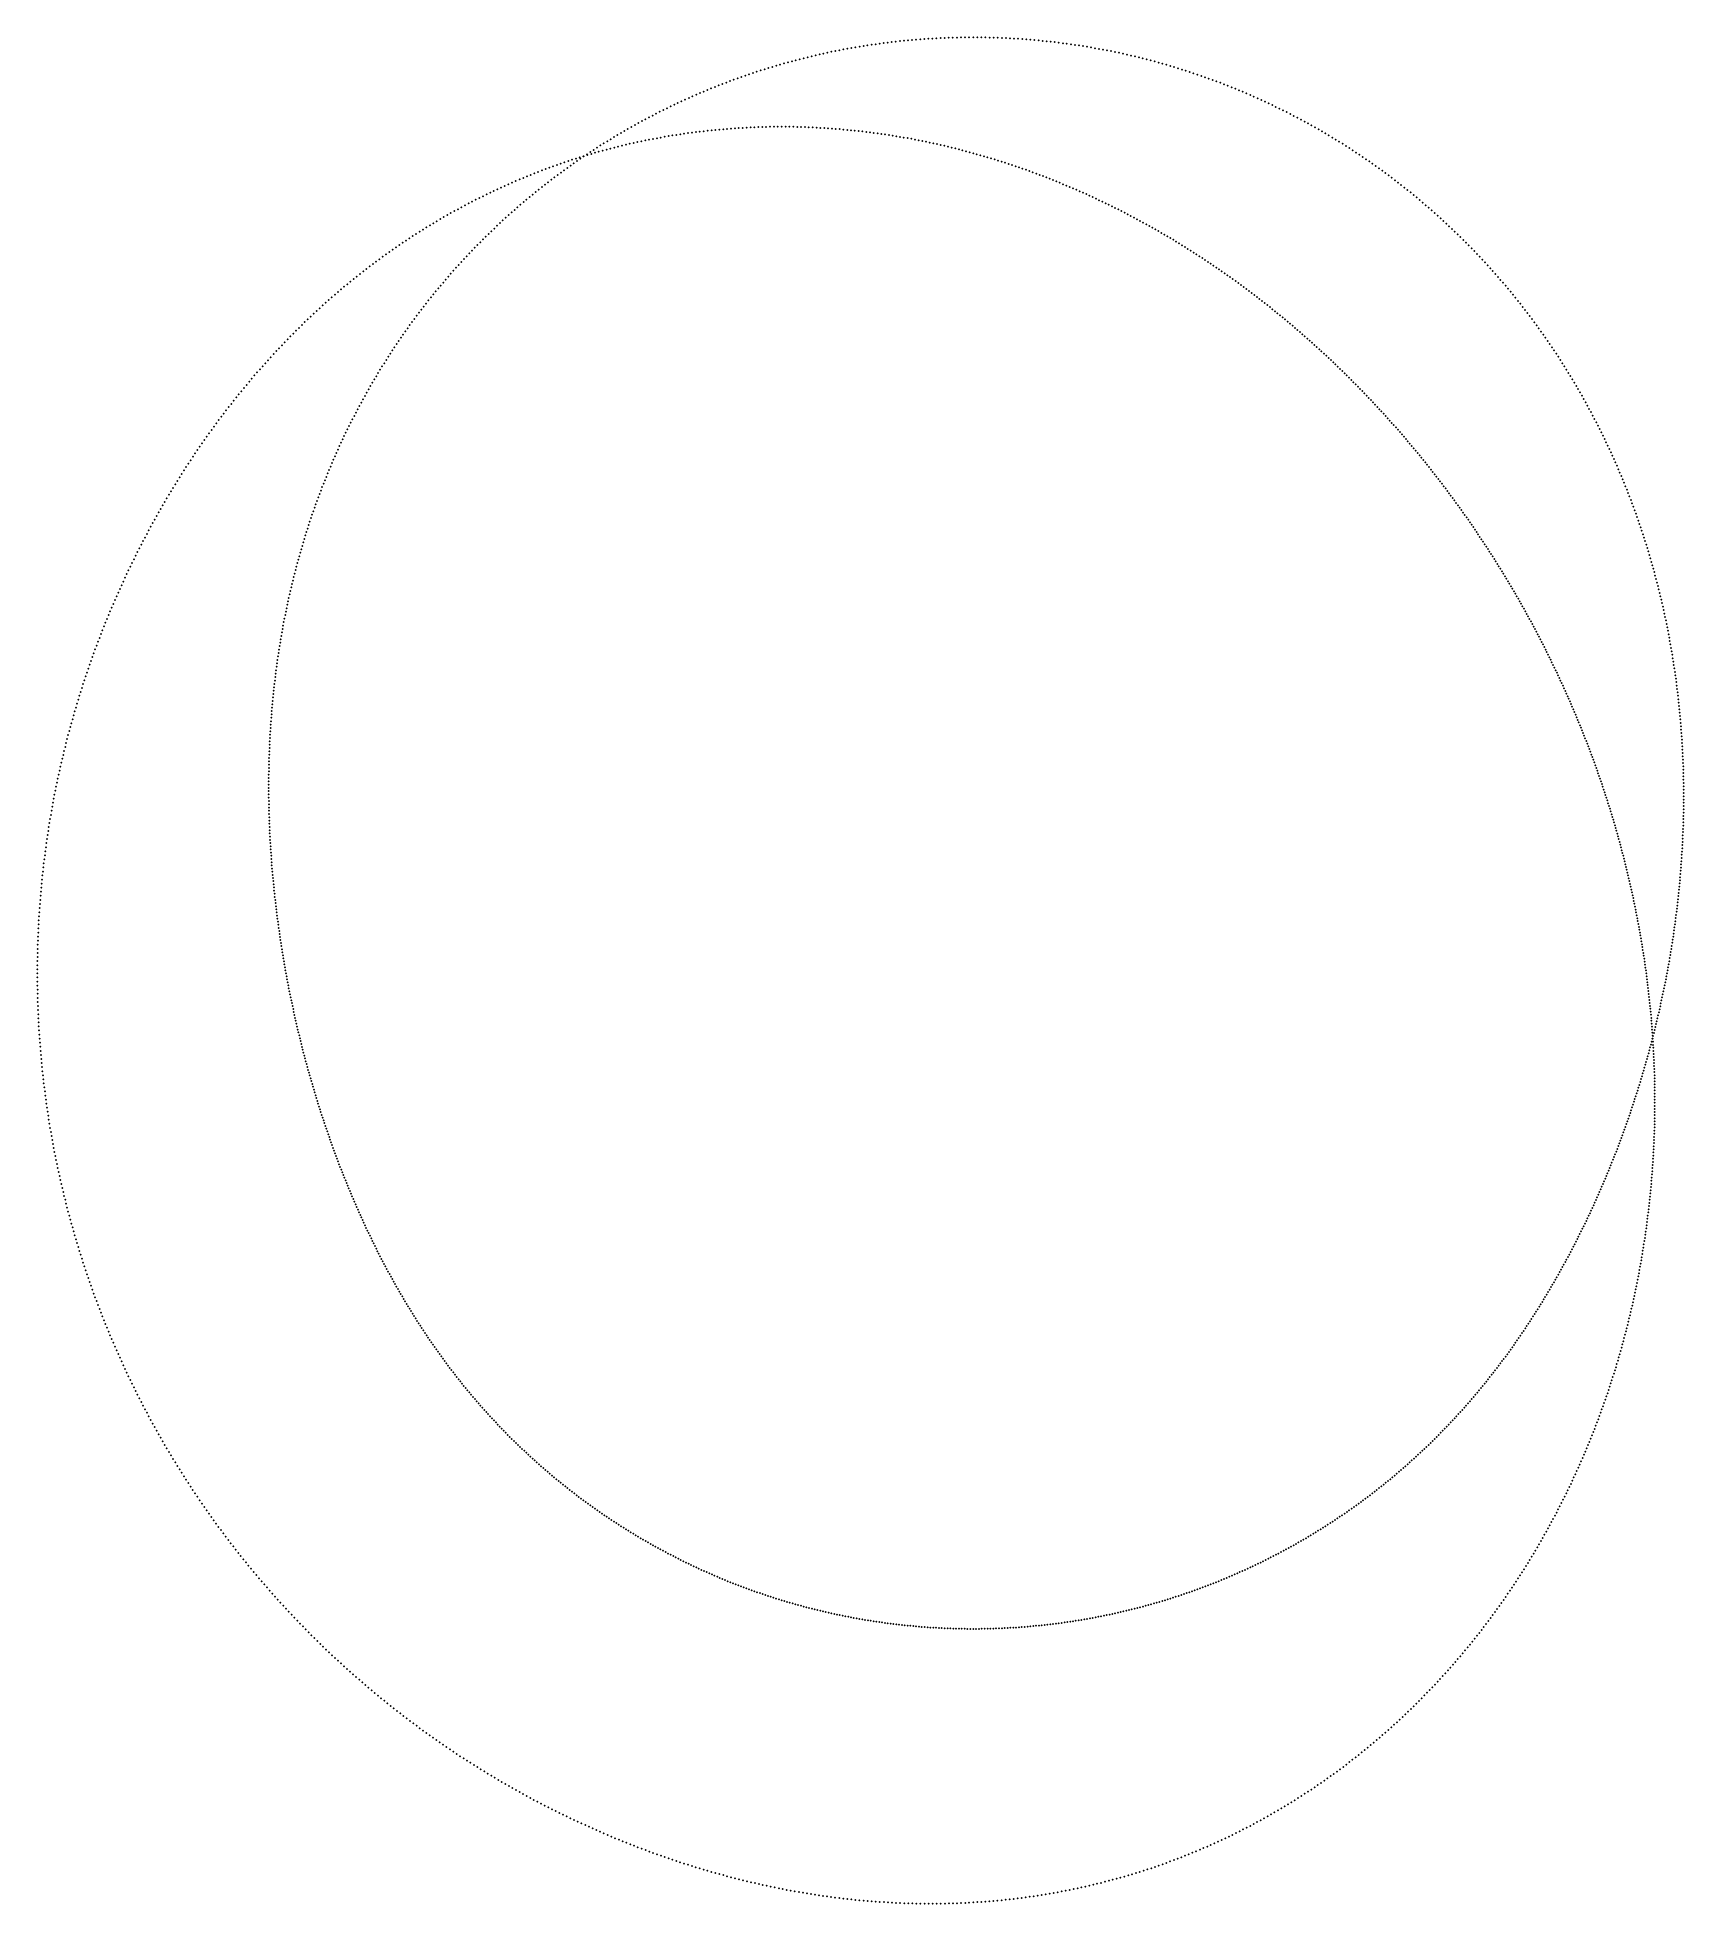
# Model space of a CAD drawing. Header units: metres. Extents: x -101 to 77, y -100 to 101.
import ezdxf

# ---------------------------------------------------------------- set-up
doc = ezdxf.new("R2010")
doc.units = ezdxf.units.M

msp = doc.modelspace()

# ---------------------------------------------------------------- linework, layer by layer
for p in [(-6.59, 100.52), (-6.15, 100.56), (-5.71, 100.59), (-5.27, 100.63), (-4.83, 100.66), (-4.4, 100.68), (-3.96, 100.71), (-3.52, 100.73), (-3.08, 100.75), (-2.64, 100.76), (-2.2, 100.78), (-1.76, 100.79), (-1.32, 100.8), (-0.88, 100.8), (-0.44, 100.81), (0, 100.81), (0.44, 100.81), (0.88, 100.8), (1.32, 100.8), (1.76, 100.79), (2.2, 100.78), (2.64, 100.76), (3.08, 100.74), (3.52, 100.72), (3.96, 100.7), (4.4, 100.68), (4.83, 100.65), (5.27, 100.62), (5.71, 100.59), (6.15, 100.55), (6.59, 100.52), (-18.27, 98.56), (-17.84, 98.67), (-17.42, 98.77), (-16.99, 98.87), (-16.56, 98.97), (-16.13, 99.06), (-15.7, 99.16), (-15.28, 99.25), (-14.85, 99.33), (-14.42, 99.42), (-13.98, 99.5), (-13.55, 99.58), (-13.12, 99.66), (-12.69, 99.74), (-12.25, 99.81), (-11.82, 99.88), (-11.39, 99.95), (-10.95, 100.01), (-10.52, 100.07), (-10.08, 100.13), (-9.65, 100.19), (-9.21, 100.25), (-8.78, 100.3), (-8.34, 100.35), (-7.9, 100.4), (-7.46, 100.44), (-7.03, 100.48), (7.03, 100.48), (7.46, 100.43), (7.9, 100.39), (8.34, 100.34), (8.77, 100.29), (9.21, 100.24), (9.65, 100.18), (10.08, 100.12), (10.52, 100.06), (10.95, 100), (11.39, 99.93), (11.82, 99.86), (12.25, 99.79), (12.69, 99.72), (13.12, 99.64), (13.55, 99.57), (13.98, 99.49), (14.41, 99.4), (14.84, 99.32), (15.27, 99.23), (15.7, 99.14), (16.13, 99.04), (16.56, 98.95), (16.99, 98.85), (17.41, 98.75), (17.84, 98.64), (18.26, 98.54), (-24.97, 96.54), (-24.56, 96.69), (-24.14, 96.83), (-23.73, 96.97), (-23.31, 97.11), (-22.9, 97.24), (-22.48, 97.37), (-22.06, 97.5), (-21.64, 97.63), (-21.22, 97.76), (-20.8, 97.88), (-20.38, 98), (-19.96, 98.12), (-19.54, 98.23), (-19.12, 98.34), (-18.69, 98.45), (18.69, 98.43), (19.11, 98.32), (19.53, 98.21), (19.96, 98.09), (20.38, 97.97), (20.8, 97.85), (21.22, 97.73), (21.64, 97.6), (22.06, 97.48), (22.47, 97.34), (22.89, 97.21), (23.31, 97.08), (23.72, 96.94), (24.13, 96.8), (24.55, 96.66), (24.96, 96.51), (-29.84, 94.63), (-29.44, 94.81), (-29.04, 94.97), (-28.63, 95.14), (-28.23, 95.31), (-27.83, 95.47), (-27.42, 95.63), (-27.02, 95.79), (-26.61, 95.94), (-26.2, 96.1), (-25.79, 96.25), (-25.38, 96.4), (25.37, 96.37), (25.78, 96.22), (26.19, 96.06), (26.6, 95.91), (27.01, 95.75), (27.41, 95.6), (27.82, 95.43), (28.22, 95.27), (28.62, 95.1), (29.03, 94.94), (29.43, 94.77), (29.83, 94.59), (-34.16, 92.59), (-33.77, 92.79), (-33.38, 92.98), (-33, 93.18), (-32.6, 93.37), (-32.21, 93.55), (-31.82, 93.74), (-31.43, 93.92), (-31.03, 94.1), (-30.63, 94.28), (-30.24, 94.46), (30.22, 94.42), (30.62, 94.24), (31.02, 94.06), (31.41, 93.88), (31.81, 93.7), (32.2, 93.51), (32.59, 93.32), (32.98, 93.13), (33.37, 92.94), (33.76, 92.75), (34.14, 92.55), (-37.95, 90.51), (-37.58, 90.73), (-37.21, 90.94), (-36.83, 91.16), (-36.45, 91.37), (-36.07, 91.58), (-35.69, 91.79), (-35.31, 91.99), (-34.93, 92.19), (-34.54, 92.39), (-30.72, 90.49), (-30.72, 90.49), (-30.3, 90.55), (-30.3, 90.55), (-29.88, 90.6), (-29.88, 90.6), (-29.45, 90.65), (-29.45, 90.65), (-29.03, 90.7), (-29.03, 90.7), (-28.61, 90.75), (-28.61, 90.75), (-28.19, 90.79), (-28.19, 90.79), (-27.77, 90.84), (-27.77, 90.84), (-27.35, 90.87), (-27.35, 90.87), (-26.93, 90.91), (-26.93, 90.91), (-26.51, 90.95), (-26.51, 90.95), (-26.09, 90.98), (-26.09, 90.98), (-25.67, 91.01), (-25.67, 91.01), (-25.25, 91.04), (-25.25, 91.04), (-24.83, 91.06), (-24.83, 91.06), (-24.41, 91.08), (-24.41, 91.08), (-23.99, 91.1), (-23.99, 91.1), (-23.57, 91.12), (-23.57, 91.12), (-23.15, 91.14), (-23.15, 91.14), (-22.73, 91.15), (-22.73, 91.15), (-22.31, 91.16), (-22.31, 91.16), (-21.89, 91.17), (-21.89, 91.17), (-21.47, 91.17), (-21.47, 91.17), (-21.05, 91.18), (-21.05, 91.18), (-20.63, 91.18), (-20.63, 91.18), (-20.21, 91.18), (-20.21, 91.18), (-19.8, 91.17), (-19.8, 91.17), (-19.38, 91.17), (-19.38, 91.17), (-18.96, 91.16), (-18.96, 91.16), (-18.54, 91.15), (-18.54, 91.15), (-18.13, 91.14), (-18.13, 91.14), (-17.71, 91.12), (-17.71, 91.12), (-17.3, 91.1), (-17.3, 91.1), (-16.88, 91.08), (-16.88, 91.08), (-16.47, 91.06), (-16.47, 91.06), (-16.05, 91.04), (-16.05, 91.04), (-15.64, 91.01), (-15.64, 91.01), (-15.23, 90.98), (-15.23, 90.98), (-14.81, 90.95), (-14.81, 90.95), (-14.4, 90.92), (-14.4, 90.92), (-13.99, 90.88), (-13.99, 90.88), (-13.58, 90.84), (-13.58, 90.84), (-13.17, 90.8), (-13.17, 90.8), (-12.76, 90.76), (-12.76, 90.76), (-12.35, 90.72), (-12.35, 90.72), (-11.94, 90.67), (-11.94, 90.67), (-11.53, 90.62), (-11.53, 90.62), (-11.12, 90.57), (-11.12, 90.57), (-10.71, 90.52), (-10.71, 90.52), (-10.31, 90.46), (-10.31, 90.46), (34.53, 92.35), (34.91, 92.15), (35.29, 91.94), (35.68, 91.74), (36.05, 91.53), (36.43, 91.32), (36.81, 91.11), (37.19, 90.89), (37.56, 90.68), (37.93, 90.46), (-41.25, 88.46), (-40.89, 88.69), (-40.53, 88.93), (-40.33, 88.49), (-40.33, 88.49), (-40.16, 89.16), (-39.91, 88.6), (-39.91, 88.6), (-39.8, 89.39), (-39.5, 88.72), (-39.5, 88.72), (-39.43, 89.62), (-39.08, 88.83), (-39.08, 88.83), (-39.07, 89.84), (-38.7, 90.07), (-38.67, 88.93), (-38.67, 88.93), (-38.33, 90.29), (-38.25, 89.04), (-38.25, 89.04), (-37.84, 89.14), (-37.84, 89.14), (-37.42, 89.24), (-37.42, 89.24), (-37, 89.34), (-37, 89.34), (-36.59, 89.43), (-36.59, 89.43), (-36.17, 89.52), (-36.17, 89.52), (-35.75, 89.61), (-35.75, 89.61), (-35.33, 89.7), (-35.33, 89.7), (-34.91, 89.78), (-34.91, 89.78), (-34.5, 89.86), (-34.5, 89.86), (-34.08, 89.94), (-34.08, 89.94), (-33.66, 90.02), (-33.66, 90.02), (-33.24, 90.1), (-33.24, 90.1), (-32.82, 90.17), (-32.82, 90.17), (-32.4, 90.24), (-32.4, 90.24), (-31.98, 90.3), (-31.98, 90.3), (-31.56, 90.37), (-31.56, 90.37), (-31.14, 90.43), (-31.14, 90.43), (-9.9, 90.41), (-9.9, 90.41), (-9.5, 90.35), (-9.5, 90.35), (-9.09, 90.29), (-9.09, 90.29), (-8.69, 90.22), (-8.69, 90.22), (-8.28, 90.16), (-8.28, 90.16), (-7.88, 90.09), (-7.88, 90.09), (-7.48, 90.02), (-7.48, 90.02), (-7.08, 89.95), (-7.08, 89.95), (-6.68, 89.88), (-6.68, 89.88), (-6.28, 89.8), (-6.28, 89.8), (-5.88, 89.72), (-5.88, 89.72), (-5.48, 89.64), (-5.48, 89.64), (-5.09, 89.56), (-5.09, 89.56), (-4.69, 89.48), (-4.69, 89.48), (-4.29, 89.39), (-4.29, 89.39), (-3.9, 89.31), (-3.9, 89.31), (-3.51, 89.22), (-3.51, 89.22), (-3.11, 89.13), (-3.11, 89.13), (-2.72, 89.03), (-2.72, 89.03), (-2.33, 88.94), (-2.33, 88.94), (-1.94, 88.84), (-1.94, 88.84), (-1.55, 88.74), (-1.55, 88.74), (-1.16, 88.64), (-1.16, 88.64), (-0.77, 88.54), (-0.77, 88.54), (38.3, 90.24), (38.67, 90.02), (39.04, 89.79), (39.41, 89.57), (39.78, 89.34), (40.14, 89.11), (40.5, 88.88), (40.86, 88.64), (-46.46, 86.47), (-46.46, 86.47), (-46.06, 86.62), (-46.06, 86.62), (-45.65, 86.77), (-45.65, 86.77), (-45.25, 86.92), (-45.25, 86.92), (-44.84, 87.06), (-44.84, 87.06), (-44.43, 87.21), (-44.43, 87.21), (-44.07, 86.5), (-44.03, 87.34), (-44.03, 87.34), (-43.73, 86.75), (-43.62, 87.48), (-43.62, 87.48), (-43.38, 87), (-43.21, 87.62), (-43.21, 87.62), (-43.03, 87.25), (-42.8, 87.75), (-42.8, 87.75), (-42.67, 87.49), (-42.39, 87.88), (-42.39, 87.88), (-42.32, 87.74), (-41.98, 88.01), (-41.98, 88.01), (-41.97, 87.98), (-41.61, 88.22), (-41.57, 88.13), (-41.57, 88.13), (-41.15, 88.25), (-41.15, 88.25), (-40.74, 88.37), (-40.74, 88.37), (-0.39, 88.44), (-0.39, 88.44), (0, 88.33), (0, 88.33), (0.38, 88.22), (0.38, 88.22), (0.77, 88.11), (0.77, 88.11), (1.15, 88), (1.15, 88), (1.53, 87.89), (1.53, 87.89), (1.92, 87.78), (1.92, 87.78), (2.3, 87.66), (2.3, 87.66), (2.67, 87.54), (2.67, 87.54), (3.05, 87.42), (3.05, 87.42), (3.43, 87.3), (3.43, 87.3), (3.81, 87.18), (3.81, 87.18), (4.18, 87.05), (4.18, 87.05), (4.56, 86.93), (4.56, 86.93), (4.93, 86.8), (4.93, 86.8), (5.3, 86.67), (5.3, 86.67), (5.67, 86.54), (5.67, 86.54), (41.22, 88.4), (41.58, 88.17), (41.94, 87.93), (42.29, 87.68), (42.65, 87.44), (43, 87.19), (43.35, 86.95), (43.7, 86.7), (44.05, 86.44), (-51.25, 84.45), (-51.25, 84.45), (-50.85, 84.63), (-50.85, 84.63), (-50.46, 84.81), (-50.46, 84.81), (-50.06, 84.99), (-50.06, 84.99), (-49.67, 85.16), (-49.67, 85.16), (-49.27, 85.34), (-49.27, 85.34), (-48.87, 85.51), (-48.87, 85.51), (-48.47, 85.67), (-48.47, 85.67), (-48.07, 85.84), (-48.07, 85.84), (-47.67, 86), (-47.67, 86), (-47.27, 86.16), (-47.27, 86.16), (-46.87, 86.32), (-46.87, 86.32), (-46.8, 84.42), (-46.46, 84.69), (-46.12, 84.95), (-45.79, 85.21), (-45.45, 85.47), (-45.11, 85.73), (-44.76, 85.99), (-44.42, 86.25), (6.04, 86.4), (6.04, 86.4), (6.41, 86.27), (6.41, 86.27), (6.78, 86.13), (6.78, 86.13), (7.15, 86), (7.15, 86), (7.51, 85.86), (7.51, 85.86), (7.88, 85.72), (7.88, 85.72), (8.24, 85.57), (8.24, 85.57), (8.6, 85.43), (8.6, 85.43), (8.96, 85.29), (8.96, 85.29), (9.32, 85.14), (9.32, 85.14), (9.68, 84.99), (9.68, 84.99), (10.04, 84.84), (10.04, 84.84), (10.4, 84.69), (10.4, 84.69), (10.75, 84.54), (10.75, 84.54), (44.39, 86.19), (44.74, 85.94), (45.08, 85.68), (45.42, 85.42), (45.76, 85.16), (46.09, 84.9), (46.43, 84.63), (-55.13, 82.51), (-55.13, 82.51), (-54.75, 82.71), (-54.75, 82.71), (-54.36, 82.92), (-54.36, 82.92), (-53.98, 83.12), (-53.98, 83.12), (-53.59, 83.31), (-53.59, 83.31), (-53.2, 83.51), (-53.2, 83.51), (-52.81, 83.7), (-52.81, 83.7), (-52.42, 83.89), (-52.42, 83.89), (-52.03, 84.08), (-52.03, 84.08), (-51.64, 84.27), (-51.64, 84.27), (-49.09, 82.51), (-48.77, 82.79), (-48.44, 83.06), (-48.12, 83.34), (-47.79, 83.61), (-47.46, 83.88), (-47.13, 84.15), (11.11, 84.39), (11.11, 84.39), (11.46, 84.23), (11.46, 84.23), (11.82, 84.07), (11.82, 84.07), (12.17, 83.92), (12.17, 83.92), (12.52, 83.76), (12.52, 83.76), (12.87, 83.6), (12.87, 83.6), (13.21, 83.43), (13.21, 83.43), (13.56, 83.27), (13.56, 83.27), (13.91, 83.11), (13.91, 83.11), (14.25, 82.94), (14.25, 82.94), (14.6, 82.77), (14.6, 82.77), (14.94, 82.61), (14.94, 82.61), (15.28, 82.44), (15.28, 82.44), (46.76, 84.37), (47.1, 84.1), (47.43, 83.83), (47.76, 83.56), (48.08, 83.28), (48.41, 83.01), (48.73, 82.73), (49.06, 82.45), (-58.53, 80.56), (-58.53, 80.56), (-58.16, 80.79), (-58.16, 80.79), (-57.78, 81.01), (-57.78, 81.01), (-57.41, 81.23), (-57.41, 81.23), (-57.03, 81.45), (-57.03, 81.45), (-56.65, 81.67), (-56.65, 81.67), (-56.27, 81.88), (-56.27, 81.88), (-55.89, 82.09), (-55.89, 82.09), (-55.51, 82.3), (-55.51, 82.3), (-51.29, 80.51), (-50.98, 80.8), (-50.67, 81.09), (-50.36, 81.38), (-50.04, 81.66), (-49.73, 81.95), (-49.41, 82.23), (15.62, 82.27), (15.62, 82.27), (15.96, 82.09), (15.96, 82.09), (16.3, 81.92), (16.3, 81.92), (16.63, 81.75), (16.63, 81.75), (16.97, 81.57), (16.97, 81.57), (17.3, 81.39), (17.3, 81.39), (17.63, 81.22), (17.63, 81.22), (17.97, 81.04), (17.97, 81.04), (18.3, 80.86), (18.3, 80.86), (18.63, 80.68), (18.63, 80.68), (18.95, 80.49), (18.95, 80.49), (49.38, 82.17), (49.69, 81.89), (50.01, 81.61), (50.33, 81.33), (50.64, 81.04), (50.95, 80.75), (51.26, 80.46), (-61.83, 78.43), (-61.83, 78.43), (-61.47, 78.68), (-61.47, 78.68), (-61.11, 78.92), (-61.11, 78.92), (-60.74, 79.16), (-60.74, 79.16), (-60.38, 79.4), (-60.38, 79.4), (-60.01, 79.64), (-60.01, 79.64), (-59.64, 79.87), (-59.64, 79.87), (-59.27, 80.1), (-59.27, 80.1), (-58.9, 80.33), (-58.9, 80.33), (-53.41, 78.44), (-53.11, 78.74), (-52.81, 79.04), (-52.51, 79.34), (-52.21, 79.64), (-51.91, 79.93), (-51.6, 80.22), (19.28, 80.31), (19.28, 80.31), (19.61, 80.13), (19.61, 80.13), (19.93, 79.94), (19.93, 79.94), (20.25, 79.75), (20.25, 79.75), (20.58, 79.56), (20.58, 79.56), (20.9, 79.38), (20.9, 79.38), (21.22, 79.19), (21.22, 79.19), (21.54, 79), (21.54, 79), (21.85, 78.8), (21.85, 78.8), (22.17, 78.61), (22.17, 78.61), (22.49, 78.42), (22.49, 78.42), (51.57, 80.17), (51.87, 79.88), (52.18, 79.58), (52.48, 79.29), (52.78, 78.99), (53.08, 78.69), (53.38, 78.39), (-64.67, 76.39), (-64.67, 76.39), (-64.32, 76.65), (-64.32, 76.65), (-63.97, 76.91), (-63.97, 76.91), (-63.62, 77.17), (-63.62, 77.17), (-63.26, 77.43), (-63.26, 77.43), (-62.91, 77.68), (-62.91, 77.68), (-62.55, 77.93), (-62.55, 77.93), (-62.19, 78.18), (-62.19, 78.18), (-55.15, 76.61), (-54.86, 76.92), (-54.58, 77.23), (-54.29, 77.53), (-54, 77.84), (-53.7, 78.14), (22.8, 78.22), (22.8, 78.22), (23.11, 78.03), (23.11, 78.03), (23.42, 77.83), (23.42, 77.83), (23.73, 77.63), (23.73, 77.63), (24.04, 77.43), (24.04, 77.43), (24.35, 77.23), (24.35, 77.23), (24.66, 77.03), (24.66, 77.03), (24.96, 76.83), (24.96, 76.83), (25.27, 76.63), (25.27, 76.63), (25.57, 76.43), (25.57, 76.43), (53.67, 78.09), (53.96, 77.79), (54.26, 77.48), (54.54, 77.18), (54.83, 76.87), (55.12, 76.56), (-67.08, 74.5), (-67.08, 74.5), (-66.74, 74.78), (-66.74, 74.78), (-66.4, 75.05), (-66.4, 75.05), (-66.06, 75.32), (-66.06, 75.32), (-65.71, 75.59), (-65.71, 75.59), (-65.37, 75.86), (-65.37, 75.86), (-65.02, 76.13), (-65.02, 76.13), (-57.09, 74.4), (-56.82, 74.72), (-56.55, 75.04), (-56.27, 75.36), (-55.99, 75.67), (-55.71, 75.99), (-55.43, 76.3), (25.87, 76.22), (25.87, 76.22), (26.17, 76.02), (26.17, 76.02), (26.47, 75.81), (26.47, 75.81), (26.77, 75.6), (26.77, 75.6), (27.07, 75.4), (27.07, 75.4), (27.37, 75.19), (27.37, 75.19), (27.66, 74.98), (27.66, 74.98), (27.96, 74.77), (27.96, 74.77), (28.25, 74.56), (28.25, 74.56), (55.4, 76.25), (55.68, 75.94), (55.96, 75.63), (56.24, 75.32), (56.52, 75), (56.79, 74.68), (-69.42, 72.52), (-69.42, 72.52), (-69.09, 72.81), (-69.09, 72.81), (-68.76, 73.09), (-68.76, 73.09), (-68.43, 73.38), (-68.43, 73.38), (-68.09, 73.66), (-68.09, 73.66), (-67.76, 73.94), (-67.76, 73.94), (-67.42, 74.22), (-67.42, 74.22), (-58.68, 72.47), (-58.42, 72.79), (-58.16, 73.12), (-57.9, 73.44), (-57.63, 73.76), (-57.36, 74.08), (28.54, 74.35), (28.54, 74.35), (28.83, 74.14), (28.83, 74.14), (29.12, 73.92), (29.12, 73.92), (29.41, 73.71), (29.41, 73.71), (29.69, 73.49), (29.69, 73.49), (29.98, 73.28), (29.98, 73.28), (30.26, 73.06), (30.26, 73.06), (30.55, 72.85), (30.55, 72.85), (30.83, 72.63), (30.83, 72.63), (31.11, 72.41), (31.11, 72.41), (57.06, 74.37), (57.33, 74.05), (57.6, 73.73), (57.87, 73.41), (58.13, 73.08), (58.4, 72.76), (58.66, 72.43), (-71.68, 70.44), (-71.68, 70.44), (-71.36, 70.74), (-71.36, 70.74), (-71.04, 71.04), (-71.04, 71.04), (-70.72, 71.34), (-70.72, 71.34), (-70.4, 71.64), (-70.4, 71.64), (-70.07, 71.93), (-70.07, 71.93), (-69.75, 72.22), (-69.75, 72.22), (-60.2, 70.48), (-59.95, 70.82), (-59.7, 71.15), (-59.45, 71.48), (-59.2, 71.81), (-58.94, 72.14), (31.39, 72.19), (31.39, 72.19), (31.67, 71.97), (31.67, 71.97), (31.95, 71.75), (31.95, 71.75), (32.22, 71.53), (32.22, 71.53), (32.5, 71.31), (32.5, 71.31), (32.77, 71.09), (32.77, 71.09), (33.04, 70.86), (33.04, 70.86), (33.32, 70.64), (33.32, 70.64), (33.59, 70.42), (33.59, 70.42), (58.92, 72.11), (59.17, 71.78), (59.43, 71.45), (59.68, 71.12), (59.93, 70.79), (60.18, 70.46), (-73.56, 68.59), (-73.56, 68.59), (-73.25, 68.9), (-73.25, 68.9), (-72.94, 69.22), (-72.94, 69.22), (-72.63, 69.52), (-72.63, 69.52), (-72.31, 69.83), (-72.31, 69.83), (-72, 70.14), (-72, 70.14), (-61.64, 68.46), (-61.41, 68.8), (-61.17, 69.14), (-60.93, 69.48), (-60.69, 69.81), (-60.44, 70.15), (33.86, 70.19), (33.86, 70.19), (34.12, 69.97), (34.12, 69.97), (34.39, 69.74), (34.39, 69.74), (34.66, 69.51), (34.66, 69.51), (34.92, 69.29), (34.92, 69.29), (35.19, 69.06), (35.19, 69.06), (35.45, 68.83), (35.45, 68.83), (35.71, 68.6), (35.71, 68.6), (35.97, 68.37), (35.97, 68.37), (60.43, 70.13), (60.67, 69.79), (60.91, 69.46), (61.16, 69.12), (61.39, 68.79), (61.63, 68.45), (-75.67, 66.36), (-75.67, 66.36), (-75.37, 66.69), (-75.37, 66.69), (-75.08, 67.01), (-75.08, 67.01), (-74.78, 67.33), (-74.78, 67.33), (-74.47, 67.65), (-74.47, 67.65), (-74.17, 67.96), (-74.17, 67.96), (-73.86, 68.28), (-73.86, 68.28), (-63.01, 66.4), (-62.79, 66.75), (-62.56, 67.09), (-62.34, 67.44), (-62.11, 67.78), (-61.88, 68.12), (36.23, 68.14), (36.23, 68.14), (36.49, 67.91), (36.49, 67.91), (36.75, 67.68), (36.75, 67.68), (37, 67.45), (37, 67.45), (37.26, 67.22), (37.26, 67.22), (37.51, 66.98), (37.51, 66.98), (37.77, 66.75), (37.77, 66.75), (38.02, 66.52), (38.02, 66.52), (61.87, 68.11), (62.1, 67.77), (62.33, 67.43), (62.56, 67.09), (62.79, 66.74), (63.01, 66.4), (-77.42, 64.39), (-77.42, 64.39), (-77.13, 64.72), (-77.13, 64.72), (-76.84, 65.05), (-76.84, 65.05), (-76.55, 65.38), (-76.55, 65.38), (-76.26, 65.71), (-76.26, 65.71), (-75.97, 66.04), (-75.97, 66.04), (-64.1, 64.66), (-63.89, 65.01), (-63.67, 65.36), (-63.45, 65.71), (-63.23, 66.06), (38.27, 66.28), (38.27, 66.28), (38.52, 66.05), (38.52, 66.05), (38.77, 65.81), (38.77, 65.81), (39.01, 65.58), (39.01, 65.58), (39.26, 65.34), (39.26, 65.34), (39.51, 65.1), (39.51, 65.1), (39.75, 64.87), (39.75, 64.87), (39.99, 64.63), (39.99, 64.63), (40.23, 64.39), (40.23, 64.39), (63.24, 66.06), (63.46, 65.71), (63.68, 65.37), (63.89, 65.02), (64.11, 64.67), (64.32, 64.32), (-79.11, 62.36), (-79.11, 62.36), (-78.83, 62.7), (-78.83, 62.7), (-78.55, 63.04), (-78.55, 63.04), (-78.27, 63.38), (-78.27, 63.38), (-77.99, 63.72), (-77.99, 63.72), (-77.71, 64.06), (-77.71, 64.06), (-65.33, 62.54), (-65.13, 62.9), (-64.93, 63.25), (-64.73, 63.61), (-64.52, 63.96), (-64.31, 64.31), (40.48, 64.15), (40.48, 64.15), (40.72, 63.91), (40.72, 63.91), (40.95, 63.67), (40.95, 63.67), (41.19, 63.43), (41.19, 63.43), (41.43, 63.19), (41.43, 63.19), (41.67, 62.95), (41.67, 62.95), (41.9, 62.71), (41.9, 62.71), (42.13, 62.47), (42.13, 62.47), (64.53, 63.97), (64.74, 63.62), (64.95, 63.27), (65.15, 62.92), (65.36, 62.57), (-80.47, 60.64), (-80.47, 60.64), (-80.2, 60.99), (-80.2, 60.99), (-79.93, 61.33), (-79.93, 61.33), (-79.66, 61.68), (-79.66, 61.68), (-79.38, 62.02), (-79.38, 62.02), (-66.5, 60.4), (-66.31, 60.76), (-66.12, 61.12), (-65.92, 61.48), (-65.73, 61.83), (-65.53, 62.19), (42.37, 62.22), (42.37, 62.22), (42.6, 61.98), (42.6, 61.98), (42.83, 61.74), (42.83, 61.74), (43.06, 61.49), (43.06, 61.49), (43.29, 61.25), (43.29, 61.25), (43.52, 61.01), (43.52, 61.01), (43.74, 60.76), (43.74, 60.76), (43.97, 60.52), (43.97, 60.52), (65.56, 62.21), (65.76, 61.86), (65.96, 61.5), (66.15, 61.15), (66.34, 60.79), (66.54, 60.44), (-82.04, 58.52), (-82.04, 58.52), (-81.79, 58.88), (-81.79, 58.88), (-81.53, 59.23), (-81.53, 59.23), (-81.26, 59.59), (-81.26, 59.59), (-81, 59.94), (-81, 59.94), (-80.74, 60.29), (-80.74, 60.29), (-67.41, 58.6), (-67.23, 58.96), (-67.05, 59.32), (-66.87, 59.68), (-66.68, 60.04), (44.19, 60.27), (44.19, 60.27), (44.42, 60.02), (44.42, 60.02), (44.64, 59.78), (44.64, 59.78), (44.86, 59.53), (44.86, 59.53), (45.08, 59.28), (45.08, 59.28), (45.3, 59.04), (45.3, 59.04), (45.52, 58.79), (45.52, 58.79), (45.74, 58.54), (45.74, 58.54), (45.95, 58.29), (45.95, 58.29), (66.73, 60.08), (66.91, 59.72), (67.1, 59.36), (67.28, 59), (67.46, 58.64), (-83.56, 56.36), (-83.56, 56.36), (-83.31, 56.73), (-83.31, 56.73), (-83.06, 57.09), (-83.06, 57.09), (-82.81, 57.45), (-82.81, 57.45), (-82.56, 57.81), (-82.56, 57.81), (-82.3, 58.17), (-82.3, 58.17), (-68.43, 56.41), (-68.27, 56.78), (-68.1, 57.14), (-67.93, 57.51), (-67.76, 57.87), (-67.58, 58.23), (46.17, 58.04), (46.17, 58.04), (46.38, 57.79), (46.38, 57.79), (46.6, 57.54), (46.6, 57.54), (46.81, 57.29), (46.81, 57.29), (47.02, 57.04), (47.02, 57.04), (47.23, 56.79), (47.23, 56.79), (47.44, 56.54), (47.44, 56.54), (47.65, 56.29), (47.65, 56.29), (67.64, 58.28), (67.82, 57.92), (68, 57.56), (68.17, 57.2), (68.34, 56.84), (68.51, 56.48), (-84.78, 54.53), (-84.78, 54.53), (-84.54, 54.9), (-84.54, 54.9), (-84.29, 55.27), (-84.29, 55.27), (-84.05, 55.63), (-84.05, 55.63), (-83.81, 56), (-83.81, 56), (-69.23, 54.58), (-69.08, 54.95), (-68.92, 55.31), (-68.76, 55.68), (-68.6, 56.05), (47.86, 56.04), (47.86, 56.04), (48.07, 55.78), (48.07, 55.78), (48.27, 55.53), (48.27, 55.53), (48.48, 55.28), (48.48, 55.28), (48.68, 55.02), (48.68, 55.02), (48.89, 54.77), (48.89, 54.77), (49.09, 54.52), (49.09, 54.52), (68.68, 56.11), (68.84, 55.75), (69.01, 55.39), (69.17, 55.02), (69.33, 54.66), (69.49, 54.29), (-86.18, 52.29), (-86.18, 52.29), (-85.95, 52.67), (-85.95, 52.67), (-85.72, 53.04), (-85.72, 53.04), (-85.49, 53.42), (-85.49, 53.42), (-85.25, 53.79), (-85.25, 53.79), (-85.01, 54.16), (-85.01, 54.16), (-70.13, 52.37), (-69.98, 52.74), (-69.84, 53.11), (-69.69, 53.47), (-69.54, 53.84), (-69.39, 54.21), (49.29, 54.26), (49.29, 54.26), (49.49, 54.01), (49.49, 54.01), (49.69, 53.75), (49.69, 53.75), (49.89, 53.5), (49.89, 53.5), (50.09, 53.24), (50.09, 53.24), (50.28, 52.99), (50.28, 52.99), (50.48, 52.73), (50.48, 52.73), (50.67, 52.47), (50.67, 52.47), (69.64, 53.92), (69.8, 53.56), (69.95, 53.19), (70.1, 52.83), (70.25, 52.46), (-87.3, 50.4), (-87.3, 50.4), (-87.08, 50.78), (-87.08, 50.78), (-86.86, 51.16), (-86.86, 51.16), (-86.63, 51.54), (-86.63, 51.54), (-86.41, 51.92), (-86.41, 51.92), (-70.82, 50.51), (-70.68, 50.88), (-70.55, 51.26), (-70.41, 51.63), (-70.27, 52), (50.87, 52.22), (50.87, 52.22), (51.06, 51.96), (51.06, 51.96), (51.25, 51.7), (51.25, 51.7), (51.44, 51.44), (51.44, 51.44), (51.63, 51.19), (51.63, 51.19), (51.82, 50.93), (51.82, 50.93), (52.01, 50.67), (52.01, 50.67), (52.2, 50.41), (52.2, 50.41), (70.4, 52.09), (70.54, 51.72), (70.68, 51.36), (70.83, 50.99), (70.96, 50.62), (-88.38, 48.49), (-88.38, 48.49), (-88.17, 48.87), (-88.17, 48.87), (-87.95, 49.26), (-87.95, 49.26), (-87.74, 49.64), (-87.74, 49.64), (-87.52, 50.02), (-87.52, 50.02), (-71.58, 48.28), (-71.46, 48.65), (-71.33, 49.03), (-71.21, 49.4), (-71.08, 49.77), (-70.95, 50.14), (52.39, 50.15), (52.39, 50.15), (52.57, 49.89), (52.57, 49.89), (52.76, 49.63), (52.76, 49.63), (52.94, 49.37), (52.94, 49.37), (53.13, 49.11), (53.13, 49.11), (53.31, 48.85), (53.31, 48.85), (53.49, 48.59), (53.49, 48.59), (53.67, 48.33), (53.67, 48.33), (71.1, 50.25), (71.24, 49.88), (71.37, 49.51), (71.5, 49.14), (71.63, 48.77), (71.76, 48.4), (-89.42, 46.55), (-89.42, 46.55), (-89.21, 46.94), (-89.21, 46.94), (-89.01, 47.33), (-89.01, 47.33), (-88.8, 47.71), (-88.8, 47.71), (-88.59, 48.1), (-88.59, 48.1), (-72.17, 46.42), (-72.05, 46.79), (-71.94, 47.16), (-71.82, 47.54), (-71.7, 47.91), (53.85, 48.06), (53.85, 48.06), (54.03, 47.8), (54.03, 47.8), (54.21, 47.54), (54.21, 47.54), (54.38, 47.28), (54.38, 47.28), (54.56, 47.01), (54.56, 47.01), (54.74, 46.75), (54.74, 46.75), (54.91, 46.49), (54.91, 46.49), (71.88, 48.03), (72.01, 47.66), (72.13, 47.29), (72.25, 46.92), (72.37, 46.55), (-90.41, 44.59), (-90.41, 44.59), (-90.22, 44.98), (-90.22, 44.98), (-90.02, 45.37), (-90.02, 45.37), (-89.82, 45.77), (-89.82, 45.77), (-89.62, 46.16), (-89.62, 46.16), (-72.7, 44.55), (-72.6, 44.93), (-72.49, 45.3), (-72.39, 45.67), (-72.28, 46.04), (55.09, 46.22), (55.09, 46.22), (55.26, 45.96), (55.26, 45.96), (55.43, 45.69), (55.43, 45.69), (55.6, 45.43), (55.6, 45.43), (55.77, 45.16), (55.77, 45.16), (55.94, 44.9), (55.94, 44.9), (56.11, 44.63), (56.11, 44.63), (56.28, 44.37), (56.28, 44.37), (72.49, 46.18), (72.6, 45.81), (72.71, 45.44), (72.82, 45.07), (72.93, 44.69), (73.04, 44.32), (-91.36, 42.6), (-91.36, 42.6), (-91.18, 43), (-91.18, 43), (-90.99, 43.4), (-90.99, 43.4), (-90.8, 43.8), (-90.8, 43.8), (-90.61, 44.19), (-90.61, 44.19), (-73.28, 42.31), (-73.19, 42.68), (-73.1, 43.06), (-73, 43.43), (-72.9, 43.8), (-72.8, 44.18), (56.45, 44.1), (56.45, 44.1), (56.61, 43.83), (56.61, 43.83), (56.78, 43.57), (56.78, 43.57), (56.94, 43.3), (56.94, 43.3), (57.11, 43.03), (57.11, 43.03), (57.27, 42.76), (57.27, 42.76), (57.43, 42.5), (57.43, 42.5), (57.59, 42.23), (57.59, 42.23), (73.15, 43.95), (73.25, 43.58), (73.35, 43.21), (73.45, 42.84), (73.55, 42.47), (-92.27, 40.6), (-92.27, 40.6), (-92.09, 41), (-92.09, 41), (-91.91, 41.4), (-91.91, 41.4), (-91.73, 41.8), (-91.73, 41.8), (-91.55, 42.2), (-91.55, 42.2), (-73.72, 40.44), (-73.64, 40.82), (-73.55, 41.19), (-73.46, 41.56), (-73.38, 41.94), (57.75, 41.96), (57.75, 41.96), (57.91, 41.69), (57.91, 41.69), (58.07, 41.42), (58.07, 41.42), (58.23, 41.15), (58.23, 41.15), (58.39, 40.88), (58.39, 40.88), (58.54, 40.61), (58.54, 40.61), (58.7, 40.34), (58.7, 40.34), (73.65, 42.09), (73.74, 41.72), (73.84, 41.35), (73.93, 40.98), (74.02, 40.61), (74.11, 40.24), (-93.14, 38.58), (-93.14, 38.58), (-92.97, 38.98), (-92.97, 38.98), (-92.8, 39.39), (-92.8, 39.39), (-92.62, 39.79), (-92.62, 39.79), (-92.45, 40.2), (-92.45, 40.2), (-74.19, 38.21), (-74.11, 38.58), (-74.04, 38.95), (-73.96, 39.33), (-73.88, 39.7), (-73.8, 40.07), (58.85, 40.07), (58.85, 40.07), (59.01, 39.8), (59.01, 39.8), (59.16, 39.53), (59.16, 39.53), (59.31, 39.26), (59.31, 39.26), (59.46, 38.99), (59.46, 38.99), (59.61, 38.71), (59.61, 38.71), (59.76, 38.44), (59.76, 38.44), (74.19, 39.87), (74.28, 39.49), (74.36, 39.12), (74.44, 38.75), (74.52, 38.38), (-93.96, 36.54), (-93.96, 36.54), (-93.79, 36.95), (-93.79, 36.95), (-93.63, 37.36), (-93.63, 37.36), (-93.47, 37.76), (-93.47, 37.76), (-93.3, 38.17), (-93.3, 38.17), (-74.53, 36.35), (-74.46, 36.72), (-74.4, 37.09), (-74.33, 37.46), (-74.26, 37.84), (59.91, 38.17), (59.91, 38.17), (60.06, 37.9), (60.06, 37.9), (60.21, 37.62), (60.21, 37.62), (60.35, 37.35), (60.35, 37.35), (60.5, 37.07), (60.5, 37.07), (60.65, 36.8), (60.65, 36.8), (60.79, 36.53), (60.79, 36.53), (60.94, 36.25), (60.94, 36.25), (74.6, 38.01), (74.68, 37.64), (74.75, 37.27), (74.83, 36.9), (74.9, 36.53), (-94.73, 34.48), (-94.73, 34.48), (-94.58, 34.89), (-94.58, 34.89), (-94.43, 35.3), (-94.43, 35.3), (-94.27, 35.72), (-94.27, 35.72), (-94.11, 36.13), (-94.11, 36.13), (-74.83, 34.5), (-74.77, 34.87), (-74.71, 35.24), (-74.65, 35.61), (-74.59, 35.98), (61.08, 35.98), (61.08, 35.98), (61.22, 35.7), (61.22, 35.7), (61.36, 35.43), (61.36, 35.43), (61.5, 35.15), (61.5, 35.15), (61.64, 34.87), (61.64, 34.87), (61.78, 34.6), (61.78, 34.6), (61.92, 34.32), (61.92, 34.32), (74.97, 36.16), (75.03, 35.79), (75.1, 35.42), (75.17, 35.05), (75.23, 34.68), (75.29, 34.31), (-95.46, 32.4), (-95.46, 32.4), (-95.32, 32.82), (-95.32, 32.82), (-95.17, 33.24), (-95.17, 33.24), (-95.03, 33.65), (-95.03, 33.65), (-94.88, 34.07), (-94.88, 34.07), (-75.13, 32.28), (-75.09, 32.65), (-75.04, 33.02), (-74.99, 33.39), (-74.94, 33.76), (-74.88, 34.13), (62.05, 34.04), (62.05, 34.04), (62.19, 33.77), (62.19, 33.77), (62.32, 33.49), (62.32, 33.49), (62.46, 33.21), (62.46, 33.21), (62.59, 32.93), (62.59, 32.93), (62.73, 32.65), (62.73, 32.65), (62.86, 32.37), (62.86, 32.37), (75.35, 33.94), (75.41, 33.57), (75.46, 33.21), (75.52, 32.84), (75.57, 32.47), (-96.14, 30.31), (-96.14, 30.31), (-96.01, 30.73), (-96.01, 30.73), (-95.88, 31.15), (-95.88, 31.15), (-95.74, 31.57), (-95.74, 31.57), (-95.6, 31.99), (-95.6, 31.99), (-75.35, 30.44), (-75.31, 30.81), (-75.27, 31.18), (-75.22, 31.54), (-75.18, 31.91), (62.99, 32.1), (62.99, 32.1), (63.12, 31.82), (63.12, 31.82), (63.25, 31.54), (63.25, 31.54), (63.38, 31.26), (63.38, 31.26), (63.51, 30.98), (63.51, 30.98), (63.64, 30.69), (63.64, 30.69), (63.76, 30.41), (63.76, 30.41), (75.63, 32.1), (75.68, 31.73), (75.73, 31.37), (75.77, 31), (75.82, 30.63), (75.86, 30.27), (-96.78, 28.21), (-96.78, 28.21), (-96.66, 28.63), (-96.66, 28.63), (-96.53, 29.05), (-96.53, 29.05), (-96.4, 29.47), (-96.4, 29.47), (-96.28, 29.89), (-96.28, 29.89), (-75.55, 28.25), (-75.52, 28.61), (-75.49, 28.98), (-75.46, 29.34), (-75.42, 29.71), (-75.39, 30.08), (63.89, 30.13), (63.89, 30.13), (64.01, 29.85), (64.01, 29.85), (64.14, 29.57), (64.14, 29.57), (64.26, 29.29), (64.26, 29.29), (64.39, 29), (64.39, 29), (64.51, 28.72), (64.51, 28.72), (64.63, 28.44), (64.63, 28.44), (64.75, 28.15), (64.75, 28.15), (75.91, 29.9), (75.95, 29.53), (75.99, 29.17), (76.02, 28.8), (76.06, 28.44), (-97.26, 26.52), (-97.26, 26.52), (-97.14, 26.94), (-97.14, 26.94), (-97.02, 27.36), (-97.02, 27.36), (-96.9, 27.79), (-96.9, 27.79), (-75.69, 26.43), (-75.66, 26.79), (-75.64, 27.16), (-75.61, 27.52), (-75.58, 27.88), (64.87, 27.87), (64.87, 27.87), (64.99, 27.59), (64.99, 27.59), (65.11, 27.3), (65.11, 27.3), (65.22, 27.02), (65.22, 27.02), (65.34, 26.73), (65.34, 26.73), (65.46, 26.45), (65.46, 26.45), (65.57, 26.16), (65.57, 26.16), (76.1, 28.07), (76.13, 27.71), (76.16, 27.35), (76.19, 26.98), (76.22, 26.62), (76.25, 26.26), (-97.81, 24.39), (-97.81, 24.39), (-97.71, 24.81), (-97.71, 24.81), (-97.6, 25.24), (-97.6, 25.24), (-97.49, 25.67), (-97.49, 25.67), (-97.37, 26.09), (-97.37, 26.09), (-75.8, 24.26), (-75.78, 24.62), (-75.77, 24.98), (-75.75, 25.35), (-75.73, 25.71), (-75.71, 26.07), (65.69, 25.87), (65.69, 25.87), (65.8, 25.59), (65.8, 25.59), (65.91, 25.3), (65.91, 25.3), (66.03, 25.01), (66.03, 25.01), (66.14, 24.73), (66.14, 24.73), (66.25, 24.44), (66.25, 24.44), (66.36, 24.15), (66.36, 24.15), (76.28, 25.89), (76.3, 25.53), (76.33, 25.17), (76.35, 24.81), (76.37, 24.45), (-98.32, 22.25), (-98.32, 22.25), (-98.23, 22.68), (-98.23, 22.68), (-98.13, 23.11), (-98.13, 23.11), (-98.02, 23.53), (-98.02, 23.53), (-97.92, 23.96), (-97.92, 23.96), (-75.87, 22.11), (-75.86, 22.47), (-75.85, 22.83), (-75.84, 23.19), (-75.83, 23.54), (-75.81, 23.9), (66.47, 23.86), (66.47, 23.86), (66.57, 23.57), (66.57, 23.57), (66.68, 23.29), (66.68, 23.29), (66.79, 23), (66.79, 23), (66.89, 22.71), (66.89, 22.71), (67, 22.42), (67, 22.42), (67.1, 22.13), (67.1, 22.13), (76.39, 24.09), (76.41, 23.73), (76.43, 23.37), (76.44, 23.01), (76.45, 22.65), (76.47, 22.29), (-98.7, 20.53), (-98.7, 20.53), (-98.61, 20.96), (-98.61, 20.96), (-98.51, 21.39), (-98.51, 21.39), (-98.42, 21.82), (-98.42, 21.82), (-75.89, 20.33), (-75.88, 21.4), (-75.88, 21.04), (-75.88, 20.69), (-75.87, 21.76), (67.21, 21.84), (67.21, 21.84), (67.31, 21.55), (67.31, 21.55), (67.41, 21.25), (67.41, 21.25), (67.51, 20.96), (67.51, 20.96), (67.61, 20.67), (67.61, 20.67), (67.71, 20.38), (67.71, 20.38), (76.48, 21.93), (76.49, 21.57), (76.5, 21.21), (76.5, 20.86), (76.51, 20.5), (76.52, 20.14), (-99.12, 18.37), (-99.12, 18.37), (-99.04, 18.8), (-99.04, 18.8), (-98.96, 19.24), (-98.96, 19.24), (-98.87, 19.67), (-98.87, 19.67), (-98.79, 20.1), (-98.79, 20.1), (-75.89, 19.98), (-75.88, 19.63), (-75.88, 19.27), (-75.88, 18.92), (-75.87, 18.57), (-75.87, 18.21), (67.81, 20.09), (67.81, 20.09), (67.91, 19.79), (67.91, 19.79), (68, 19.5), (68, 19.5), (68.1, 19.21), (68.1, 19.21), (68.2, 18.91), (68.2, 18.91), (68.29, 18.62), (68.29, 18.62), (68.38, 18.32), (68.38, 18.32), (76.52, 19.79), (76.52, 19.43), (76.52, 19.08), (76.52, 18.72), (76.52, 18.37), (-99.5, 16.2), (-99.5, 16.2), (-99.43, 16.64), (-99.43, 16.64), (-99.35, 17.07), (-99.35, 17.07), (-99.28, 17.51), (-99.28, 17.51), (-99.2, 17.94), (-99.2, 17.94), (-75.86, 17.86), (-75.85, 17.51), (-75.84, 17.16), (-75.83, 16.81), (-75.82, 16.46), (-75.81, 16.11), (68.48, 18.03), (68.48, 18.03), (68.57, 17.73), (68.57, 17.73), (68.66, 17.44), (68.66, 17.44), (68.75, 17.14), (68.75, 17.14), (68.84, 16.85), (68.84, 16.85), (68.93, 16.55), (68.93, 16.55), (69.02, 16.25), (69.02, 16.25), (76.48, 16.26), (76.49, 16.61), (76.5, 16.96), (76.51, 17.66), (76.51, 17.31), (76.52, 18.02), (-99.77, 14.47), (-99.77, 14.47), (-99.7, 14.9), (-99.7, 14.9), (-99.64, 15.34), (-99.64, 15.34), (-99.57, 15.77), (-99.57, 15.77), (-75.8, 15.77), (-75.78, 15.42), (-75.77, 15.07), (-75.75, 14.72), (-75.73, 14.38), (69.11, 15.95), (69.11, 15.95), (69.19, 15.66), (69.19, 15.66), (69.28, 15.36), (69.28, 15.36), (69.36, 15.06), (69.36, 15.06), (69.45, 14.76), (69.45, 14.76), (69.53, 14.46), (69.53, 14.46), (69.61, 14.16), (69.61, 14.16), (76.4, 14.16), (76.42, 14.51), (76.43, 14.86), (76.45, 15.21), (76.46, 15.56), (76.47, 15.91), (-100.06, 12.29), (-100.06, 12.29), (-100, 12.72), (-100, 12.72), (-99.95, 13.16), (-99.95, 13.16), (-99.89, 13.59), (-99.89, 13.59), (-99.83, 14.03), (-99.83, 14.03), (-75.71, 14.03), (-75.69, 13.69), (-75.67, 13.34), (-75.65, 13), (-75.62, 12.66), (-75.6, 12.31), (69.69, 13.86), (69.69, 13.86), (69.78, 13.56), (69.78, 13.56), (69.86, 13.26), (69.86, 13.26), (69.93, 12.96), (69.93, 12.96), (70.01, 12.66), (70.01, 12.66), (70.09, 12.36), (70.09, 12.36), (76.28, 12.08), (76.3, 12.43), (76.32, 12.77), (76.35, 13.12), (76.37, 13.47), (76.38, 13.81), (-100.3, 10.1), (-100.3, 10.1), (-100.26, 10.54), (-100.26, 10.54), (-100.21, 10.97), (-100.21, 10.97), (-100.16, 11.41), (-100.16, 11.41), (-100.11, 11.85), (-100.11, 11.85), (-75.57, 11.97), (-75.55, 11.63), (-75.52, 11.29), (-75.49, 10.95), (-75.46, 10.61), (-75.43, 10.27), (70.17, 12.06), (70.17, 12.06), (70.24, 11.75), (70.24, 11.75), (70.32, 11.45), (70.32, 11.45), (70.39, 11.15), (70.39, 11.15), (70.47, 10.85), (70.47, 10.85), (70.54, 10.54), (70.54, 10.54), (70.61, 10.24), (70.61, 10.24), (76.14, 10.36), (76.17, 10.71), (76.2, 11.05), (76.23, 11.39), (76.25, 11.74), (-100.46, 8.35), (-100.46, 8.35), (-100.43, 8.79), (-100.43, 8.79), (-100.39, 9.22), (-100.39, 9.22), (-100.35, 9.66), (-100.35, 9.66), (-75.4, 9.93), (-75.37, 9.59), (-75.33, 9.25), (-75.3, 8.91), (-75.26, 8.58), (-75.23, 8.24), (70.68, 9.93), (70.68, 9.93), (70.75, 9.63), (70.75, 9.63), (70.82, 9.32), (70.82, 9.32), (70.89, 9.02), (70.89, 9.02), (70.96, 8.71), (70.96, 8.71), (71.02, 8.41), (71.02, 8.41), (71.09, 8.1), (71.09, 8.1), (75.95, 8.32), (75.98, 8.66), (76.02, 9), (76.05, 9.34), (76.08, 9.68), (76.11, 10.02), (-100.62, 6.15), (-100.62, 6.15), (-100.59, 6.59), (-100.59, 6.59), (-100.56, 7.03), (-100.56, 7.03), (-100.53, 7.47), (-100.53, 7.47), (-100.5, 7.91), (-100.5, 7.91), (-75.19, 7.9), (-75.15, 7.57), (-75.11, 7.23), (-75.07, 6.9), (-75.03, 6.56), (-74.99, 6.23), (71.15, 7.79), (71.15, 7.79), (71.22, 7.49), (71.22, 7.49), (71.28, 7.18), (71.28, 7.18), (71.34, 6.87), (71.34, 6.87), (71.4, 6.56), (71.4, 6.56), (71.46, 6.25), (71.46, 6.25), (75.71, 6.29), (75.75, 6.63), (75.79, 6.96), (75.83, 7.3), (75.87, 7.64), (75.91, 7.98), (-100.71, 4.4), (-100.71, 4.4), (-100.69, 4.84), (-100.69, 4.84), (-100.67, 5.28), (-100.67, 5.28), (-100.65, 5.72), (-100.65, 5.72), (-74.95, 5.9), (-74.9, 5.57), (-74.86, 5.23), (-74.81, 4.9), (-74.76, 4.57), (-74.72, 4.24), (71.52, 5.94), (71.52, 5.94), (71.58, 5.63), (71.58, 5.63), (71.64, 5.32), (71.64, 5.32), (71.7, 5.01), (71.7, 5.01), (71.75, 4.7), (71.75, 4.7), (71.81, 4.39), (71.81, 4.39), (71.86, 4.08), (71.86, 4.08), (75.44, 4.28), (75.48, 4.62), (75.53, 4.95), (75.58, 5.28), (75.62, 5.62), (75.67, 5.96), (-100.79, 2.2), (-100.79, 2.2), (-100.77, 2.64), (-100.77, 2.64), (-100.76, 3.08), (-100.76, 3.08), (-100.75, 3.52), (-100.75, 3.52), (-100.73, 3.96), (-100.73, 3.96), (-74.67, 3.91), (-74.62, 3.58), (-74.57, 3.26), (-74.52, 2.93), (-74.47, 2.6), (-74.41, 2.27), (71.92, 3.77), (71.92, 3.77), (71.97, 3.46), (71.97, 3.46), (72.02, 3.14), (72.02, 3.14), (72.07, 2.83), (72.07, 2.83), (72.12, 2.52), (72.12, 2.52), (72.17, 2.21), (72.17, 2.21), (75.13, 2.3), (75.18, 2.63), (75.23, 2.96), (75.29, 3.29), (75.34, 3.62), (75.39, 3.95), (-100.81, 0.88), (-100.81, 0.88), (-100.81, 0.44), (-100.81, 0.44), (-100.81, 0), (-100.81, 0), (-100.8, 1.32), (-100.8, 1.32), (-100.79, 1.76), (-100.79, 1.76), (-74.36, 1.95), (-74.31, 1.62), (-74.25, 1.3), (-74.19, 0.97), (-74.14, 0.65), (-74.08, 0.32), (72.22, 1.89), (72.22, 1.89), (72.27, 1.58), (72.27, 1.58), (72.32, 1.26), (72.32, 1.26), (72.36, 0.95), (72.36, 0.95), (72.4, 0.63), (72.4, 0.63), (72.45, 0.32), (72.45, 0.32), (74.78, 0.33), (74.84, 0.65), (74.9, 0.98), (74.96, 1.31), (75.02, 1.64), (75.07, 1.97), (-100.81, -0.44), (-100.81, -0.44), (-100.81, -0.88), (-100.81, -0.88), (-100.8, -1.32), (-100.8, -1.32), (-100.79, -1.76), (-100.79, -1.76), (-74.02, 0), (-73.96, -0.32), (-73.9, -0.64), (-73.84, -0.97), (-73.78, -1.29), (-73.72, -1.61), (-73.65, -1.93), (72.49, 0), (72.49, 0), (72.53, -0.32), (72.53, -0.32), (72.57, -0.63), (72.57, -0.63), (72.61, -0.95), (72.61, -0.95), (72.65, -1.27), (72.65, -1.27), (72.69, -1.59), (72.69, -1.59), (72.73, -1.9), (72.73, -1.9), (74.34, -1.95), (74.4, -1.62), (74.47, -1.3), (74.53, -0.98), (74.6, -0.65), (74.66, -0.33), (74.72, 0), (-100.79, -2.2), (-100.79, -2.2), (-100.77, -2.64), (-100.77, -2.64), (-100.76, -3.08), (-100.76, -3.08), (-100.75, -3.52), (-100.75, -3.52), (-100.73, -3.96), (-100.73, -3.96), (-73.59, -2.25), (-73.52, -2.57), (-73.46, -2.89), (-73.39, -3.2), (-73.32, -3.52), (-73.25, -3.84), (72.76, -2.22), (72.76, -2.22), (72.8, -2.54), (72.8, -2.54), (72.83, -2.86), (72.83, -2.86), (72.87, -3.18), (72.87, -3.18), (72.9, -3.5), (72.9, -3.5), (72.93, -3.82), (72.93, -3.82), (73.92, -3.87), (73.99, -3.55), (74.06, -3.23), (74.13, -2.91), (74.2, -2.59), (74.27, -2.27), (-100.71, -4.4), (-100.71, -4.4), (-100.69, -4.84), (-100.69, -4.84), (-100.67, -5.28), (-100.67, -5.28), (-100.65, -5.72), (-100.65, -5.72), (-73.19, -4.16), (-73.12, -4.47), (-73.04, -4.79), (-72.97, -5.1), (-72.9, -5.42), (-72.83, -5.73), (72.96, -4.14), (72.96, -4.14), (72.99, -4.46), (72.99, -4.46), (73.02, -4.79), (73.02, -4.79), (73.05, -5.11), (73.05, -5.11), (73.07, -5.43), (73.07, -5.43), (73.1, -5.75), (73.1, -5.75), (73.47, -5.78), (73.55, -5.47), (73.62, -5.15), (73.7, -4.83), (73.77, -4.51), (73.85, -4.19), (-100.62, -6.15), (-100.62, -6.15), (-100.59, -6.59), (-100.59, -6.59), (-100.56, -7.03), (-100.56, -7.03), (-100.53, -7.47), (-100.53, -7.47), (-100.5, -7.91), (-100.5, -7.91), (-72.75, -6.05), (-72.68, -6.36), (-72.6, -6.67), (-72.53, -6.98), (-72.45, -7.3), (-72.37, -7.61), (-72.29, -7.92), (72.9, -7.98), (72.99, -7.67), (73.07, -7.36), (73.12, -6.08), (73.12, -6.08), (73.15, -6.4), (73.15, -6.4), (73.15, -7.04), (73.17, -6.72), (73.17, -6.72), (73.19, -7.05), (73.19, -7.05), (73.21, -7.37), (73.21, -7.37), (73.23, -6.73), (73.23, -7.7), (73.23, -7.7), (73.25, -8.02), (73.25, -8.02), (73.31, -6.41), (73.39, -6.1), (-100.46, -8.35), (-100.46, -8.35), (-100.43, -8.79), (-100.43, -8.79), (-100.39, -9.22), (-100.39, -9.22), (-100.35, -9.66), (-100.35, -9.66), (-72.22, -8.23), (-72.14, -8.54), (-72.05, -8.85), (-71.97, -9.16), (-71.89, -9.46), (-71.81, -9.77), (72.39, -9.85), (72.48, -9.54), (72.56, -9.23), (72.65, -8.92), (72.74, -8.61), (72.82, -8.3), (73.27, -8.35), (73.27, -8.35), (73.29, -8.67), (73.29, -8.67), (73.3, -9), (73.3, -9), (73.32, -9.33), (73.32, -9.33), (73.33, -9.65), (73.33, -9.65), (73.34, -9.98), (73.34, -9.98), (-100.3, -10.1), (-100.3, -10.1), (-100.26, -10.54), (-100.26, -10.54), (-100.21, -10.97), (-100.21, -10.97), (-100.16, -11.41), (-100.16, -11.41), (-100.11, -11.85), (-100.11, -11.85), (-71.72, -10.08), (-71.64, -10.39), (-71.55, -10.69), (-71.47, -11), (-71.38, -11.31), (-71.29, -11.61), (-71.2, -11.92), (71.75, -12.01), (71.84, -11.7), (71.93, -11.39), (72.03, -11.09), (72.12, -10.78), (72.21, -10.47), (72.3, -10.16), (73.35, -10.31), (73.35, -10.31), (73.37, -10.64), (73.37, -10.64), (73.38, -10.97), (73.38, -10.97), (73.38, -11.29), (73.38, -11.29), (73.39, -11.62), (73.39, -11.62), (73.4, -11.95), (73.4, -11.95), (-100.06, -12.29), (-100.06, -12.29), (-100, -12.72), (-100, -12.72), (-99.95, -13.16), (-99.95, -13.16), (-99.89, -13.59), (-99.89, -13.59), (-99.83, -14.03), (-99.83, -14.03), (-71.11, -12.22), (-71.02, -12.52), (-70.93, -12.83), (-70.84, -13.13), (-70.75, -13.43), (-70.66, -13.73), (-70.56, -14.04), (71.16, -13.83), (71.26, -13.53), (71.36, -13.23), (71.46, -12.92), (71.56, -12.62), (71.65, -12.31), (73.4, -12.28), (73.4, -12.28), (73.41, -12.61), (73.41, -12.61), (73.41, -12.94), (73.41, -12.94), (73.41, -13.28), (73.41, -13.28), (73.41, -13.61), (73.41, -13.61), (73.41, -13.94), (73.41, -13.94), (-99.77, -14.47), (-99.77, -14.47), (-99.7, -14.9), (-99.7, -14.9), (-99.64, -15.34), (-99.64, -15.34), (-99.57, -15.77), (-99.57, -15.77), (-70.47, -14.34), (-70.37, -14.64), (-70.28, -14.94), (-70.18, -15.24), (-70.08, -15.54), (-69.98, -15.84), (70.45, -15.94), (70.55, -15.64), (70.66, -15.34), (70.76, -15.04), (70.86, -14.74), (70.96, -14.44), (71.06, -14.14), (73.39, -15.93), (73.39, -15.93), (73.4, -15.27), (73.4, -15.27), (73.4, -15.6), (73.4, -15.6), (73.41, -14.27), (73.41, -14.27), (73.41, -14.6), (73.41, -14.6), (73.41, -14.93), (73.41, -14.93), (-99.5, -16.2), (-99.5, -16.2), (-99.43, -16.64), (-99.43, -16.64), (-99.35, -17.07), (-99.35, -17.07), (-99.28, -17.51), (-99.28, -17.51), (-99.2, -17.94), (-99.2, -17.94), (-69.88, -16.13), (-69.78, -16.43), (-69.68, -16.73), (-69.58, -17.03), (-69.48, -17.32), (-69.37, -17.62), (-69.27, -17.91), (69.69, -18.02), (69.8, -17.73), (69.91, -17.43), (70.02, -17.13), (70.13, -16.84), (70.24, -16.54), (70.34, -16.24), (73.33, -17.94), (73.33, -17.94), (73.34, -17.61), (73.34, -17.61), (73.35, -17.27), (73.35, -17.27), (73.37, -16.94), (73.37, -16.94), (73.38, -16.27), (73.38, -16.27), (73.38, -16.6), (73.38, -16.6), (-99.12, -18.37), (-99.12, -18.37), (-99.04, -18.8), (-99.04, -18.8), (-98.96, -19.24), (-98.96, -19.24), (-98.87, -19.67), (-98.87, -19.67), (-98.79, -20.1), (-98.79, -20.1), (-69.17, -18.21), (-69.06, -18.5), (-68.95, -18.8), (-68.85, -19.09), (-68.74, -19.39), (-68.63, -19.68), (-68.52, -19.97), (68.9, -20.08), (69.02, -19.79), (69.13, -19.5), (69.25, -19.2), (69.36, -18.91), (69.47, -18.61), (69.58, -18.32), (73.23, -19.96), (73.23, -19.96), (73.25, -19.63), (73.25, -19.63), (73.27, -19.29), (73.27, -19.29), (73.28, -18.95), (73.28, -18.95), (73.3, -18.62), (73.3, -18.62), (73.32, -18.28), (73.32, -18.28), (-98.7, -20.53), (-98.7, -20.53), (-98.61, -20.96), (-98.61, -20.96), (-98.51, -21.39), (-98.51, -21.39), (-98.42, -21.82), (-98.42, -21.82), (-68.41, -20.26), (-68.3, -20.56), (-68.19, -20.85), (-68.07, -21.14), (-67.96, -21.43), (-67.85, -21.72), (-67.73, -22.01), (68.19, -21.83), (68.31, -21.54), (68.43, -21.25), (68.55, -20.96), (68.67, -20.67), (68.78, -20.37), (73.08, -22), (73.08, -22), (73.11, -21.66), (73.11, -21.66), (73.14, -21.32), (73.14, -21.32), (73.16, -20.98), (73.16, -20.98), (73.18, -20.64), (73.18, -20.64), (73.21, -20.3), (73.21, -20.3), (-98.32, -22.25), (-98.32, -22.25), (-98.23, -22.68), (-98.23, -22.68), (-98.13, -23.11), (-98.13, -23.11), (-98.02, -23.53), (-98.02, -23.53), (-97.92, -23.96), (-97.92, -23.96), (-67.61, -22.3), (-67.5, -22.58), (-67.38, -22.87), (-67.26, -23.16), (-67.14, -23.45), (-67.02, -23.73), (-66.9, -24.02), (67.32, -23.84), (67.45, -23.55), (67.57, -23.27), (67.7, -22.98), (67.82, -22.69), (67.95, -22.4), (68.07, -22.12), (72.9, -24.04), (72.9, -24.04), (72.93, -23.7), (72.93, -23.7), (72.96, -23.36), (72.96, -23.36), (72.99, -23.01), (72.99, -23.01), (73.02, -22.67), (73.02, -22.67), (73.05, -22.33), (73.05, -22.33), (-97.81, -24.39), (-97.81, -24.39), (-97.71, -24.81), (-97.71, -24.81), (-97.6, -25.24), (-97.6, -25.24), (-97.49, -25.67), (-97.49, -25.67), (-97.37, -26.09), (-97.37, -26.09), (-66.78, -24.31), (-66.66, -24.59), (-66.53, -24.88), (-66.41, -25.16), (-66.28, -25.44), (-66.16, -25.73), (-66.03, -26.01), (66.28, -26.11), (66.42, -25.83), (66.55, -25.55), (66.68, -25.26), (66.81, -24.98), (66.94, -24.69), (67.07, -24.41), (67.2, -24.13), (72.66, -26.09), (72.66, -26.09), (72.71, -25.75), (72.71, -25.75), (72.75, -25.4), (72.75, -25.4), (72.79, -25.06), (72.79, -25.06), (72.82, -24.72), (72.82, -24.72), (72.86, -24.38), (72.86, -24.38), (-97.26, -26.52), (-97.26, -26.52), (-97.14, -26.94), (-97.14, -26.94), (-97.02, -27.36), (-97.02, -27.36), (-96.9, -27.79), (-96.9, -27.79), (-65.9, -26.29), (-65.78, -26.58), (-65.65, -26.86), (-65.52, -27.14), (-65.39, -27.42), (-65.25, -27.7), (-65.12, -27.98), (65.33, -28.07), (65.47, -27.79), (65.61, -27.51), (65.74, -27.23), (65.88, -26.95), (66.02, -26.67), (66.15, -26.39), (72.44, -27.81), (72.44, -27.81), (72.49, -27.46), (72.49, -27.46), (72.53, -27.12), (72.53, -27.12), (72.58, -26.78), (72.58, -26.78), (72.62, -26.43), (72.62, -26.43), (-96.78, -28.21), (-96.78, -28.21), (-96.66, -28.63), (-96.66, -28.63), (-96.53, -29.05), (-96.53, -29.05), (-96.4, -29.47), (-96.4, -29.47), (-96.28, -29.89), (-96.28, -29.89), (-64.99, -28.26), (-64.85, -28.54), (-64.72, -28.81), (-64.58, -29.09), (-64.44, -29.37), (-64.31, -29.65), (-64.17, -29.92), (64.34, -30), (64.49, -29.73), (64.63, -29.45), (64.77, -29.18), (64.91, -28.9), (65.05, -28.62), (65.19, -28.35), (72.12, -29.87), (72.12, -29.87), (72.18, -29.53), (72.18, -29.53), (72.23, -29.18), (72.23, -29.18), (72.29, -28.84), (72.29, -28.84), (72.34, -28.49), (72.34, -28.49), (72.39, -28.15), (72.39, -28.15), (-96.14, -30.31), (-96.14, -30.31), (-96.01, -30.73), (-96.01, -30.73), (-95.88, -31.15), (-95.88, -31.15), (-95.74, -31.57), (-95.74, -31.57), (-95.6, -31.99), (-95.6, -31.99), (-64.03, -30.2), (-63.89, -30.47), (-63.74, -30.75), (-63.6, -31.02), (-63.46, -31.29), (-63.31, -31.57), (-63.17, -31.84), (-63.02, -32.11), (63.31, -31.91), (63.46, -31.64), (63.61, -31.37), (63.76, -31.1), (63.9, -30.82), (64.05, -30.55), (64.2, -30.28), (71.76, -31.95), (71.76, -31.95), (71.83, -31.6), (71.83, -31.6), (71.89, -31.26), (71.89, -31.26), (71.95, -30.91), (71.95, -30.91), (72.01, -30.57), (72.01, -30.57), (72.07, -30.22), (72.07, -30.22), (-95.46, -32.4), (-95.46, -32.4), (-95.32, -32.82), (-95.32, -32.82), (-95.17, -33.24), (-95.17, -33.24), (-95.03, -33.65), (-95.03, -33.65), (-94.88, -34.07), (-94.88, -34.07), (-62.87, -32.38), (-62.73, -32.65), (-62.58, -32.92), (-62.43, -33.19), (-62.28, -33.46), (-62.13, -33.73), (-61.97, -34), (62.08, -34.06), (62.23, -33.79), (62.39, -33.52), (62.55, -33.26), (62.7, -32.99), (62.85, -32.72), (63.01, -32.45), (63.16, -32.18), (71.35, -34.03), (71.35, -34.03), (71.43, -33.69), (71.43, -33.69), (71.5, -33.34), (71.5, -33.34), (71.56, -32.99), (71.56, -32.99), (71.63, -32.64), (71.63, -32.64), (71.7, -32.3), (71.7, -32.3), (-94.73, -34.48), (-94.73, -34.48), (-94.58, -34.89), (-94.58, -34.89), (-94.43, -35.3), (-94.43, -35.3), (-94.27, -35.72), (-94.27, -35.72), (-94.11, -36.13), (-94.11, -36.13), (-61.82, -34.27), (-61.66, -34.53), (-61.51, -34.8), (-61.35, -35.07), (-61.19, -35.33), (-61.04, -35.6), (-60.88, -35.86), (-60.72, -36.12), (60.79, -36.17), (60.96, -35.91), (61.12, -35.64), (61.28, -35.38), (61.44, -35.12), (61.6, -34.85), (61.76, -34.59), (61.92, -34.32), (70.9, -36.12), (70.9, -36.12), (70.98, -35.78), (70.98, -35.78), (71.05, -35.43), (71.05, -35.43), (71.13, -35.08), (71.13, -35.08), (71.21, -34.73), (71.21, -34.73), (71.28, -34.38), (71.28, -34.38), (-93.96, -36.54), (-93.96, -36.54), (-93.79, -36.95), (-93.79, -36.95), (-93.63, -37.36), (-93.63, -37.36), (-93.47, -37.76), (-93.47, -37.76), (-93.3, -38.17), (-93.3, -38.17), (-60.55, -36.38), (-60.39, -36.65), (-60.23, -36.91), (-60.06, -37.17), (-59.9, -37.43), (-59.73, -37.69), (-59.57, -37.95), (59.62, -37.98), (59.79, -37.72), (59.96, -37.47), (60.13, -37.21), (60.3, -36.95), (60.46, -36.69), (60.63, -36.43), (70.48, -37.87), (70.48, -37.87), (70.56, -37.52), (70.56, -37.52), (70.65, -37.17), (70.65, -37.17), (70.73, -36.82), (70.73, -36.82), (70.82, -36.47), (70.82, -36.47), (-93.14, -38.58), (-93.14, -38.58), (-92.97, -38.98), (-92.97, -38.98), (-92.8, -39.39), (-92.8, -39.39), (-92.62, -39.79), (-92.62, -39.79), (-92.45, -40.2), (-92.45, -40.2), (-59.4, -38.21), (-59.23, -38.46), (-59.06, -38.72), (-58.89, -38.98), (-58.72, -39.23), (-58.54, -39.49), (-58.37, -39.74), (-58.19, -39.99), (58.23, -40.02), (58.4, -39.77), (58.58, -39.51), (58.76, -39.26), (58.93, -39.01), (59.1, -38.75), (59.28, -38.5), (59.45, -38.24), (69.93, -39.97), (69.93, -39.97), (70.02, -39.62), (70.02, -39.62), (70.11, -39.27), (70.11, -39.27), (70.21, -38.92), (70.21, -38.92), (70.3, -38.57), (70.3, -38.57), (70.39, -38.22), (70.39, -38.22), (-92.27, -40.6), (-92.27, -40.6), (-92.09, -41), (-92.09, -41), (-91.91, -41.4), (-91.91, -41.4), (-91.73, -41.8), (-91.73, -41.8), (-91.55, -42.2), (-91.55, -42.2), (-58.02, -40.25), (-57.84, -40.5), (-57.66, -40.75), (-57.48, -41), (-57.3, -41.25), (-57.12, -41.5), (-56.94, -41.75), (-56.75, -42), (56.77, -42.01), (56.96, -41.76), (57.14, -41.52), (57.33, -41.27), (57.51, -41.02), (57.69, -40.77), (57.87, -40.52), (58.05, -40.27), (69.32, -42.07), (69.32, -42.07), (69.43, -41.72), (69.43, -41.72), (69.53, -41.37), (69.53, -41.37), (69.63, -41.02), (69.63, -41.02), (69.73, -40.67), (69.73, -40.67), (69.83, -40.32), (69.83, -40.32), (-91.36, -42.6), (-91.36, -42.6), (-91.18, -43), (-91.18, -43), (-90.99, -43.4), (-90.99, -43.4), (-90.8, -43.8), (-90.8, -43.8), (-90.61, -44.19), (-90.61, -44.19), (-56.57, -42.24), (-56.38, -42.49), (-56.2, -42.73), (-56.01, -42.98), (-55.82, -43.22), (-55.63, -43.47), (-55.44, -43.71), (-55.25, -43.95), (-55.06, -44.19), (55.07, -44.2), (55.26, -43.96), (55.45, -43.72), (55.64, -43.47), (55.84, -43.23), (56.02, -42.99), (56.21, -42.75), (56.4, -42.5), (56.59, -42.26), (68.66, -44.17), (68.66, -44.17), (68.78, -43.82), (68.78, -43.82), (68.89, -43.47), (68.89, -43.47), (69, -43.12), (69, -43.12), (69.11, -42.77), (69.11, -42.77), (69.22, -42.42), (69.22, -42.42), (-90.41, -44.59), (-90.41, -44.59), (-90.22, -44.98), (-90.22, -44.98), (-90.02, -45.37), (-90.02, -45.37), (-89.82, -45.77), (-89.82, -45.77), (-89.62, -46.16), (-89.62, -46.16), (-54.87, -44.43), (-54.67, -44.67), (-54.48, -44.91), (-54.28, -45.14), (-54.08, -45.38), (-53.88, -45.62), (-53.68, -45.85), (-53.48, -46.08), (53.49, -46.09), (53.69, -45.85), (53.89, -45.62), (54.08, -45.38), (54.28, -45.15), (54.48, -44.91), (54.68, -44.67), (54.87, -44.44), (68.07, -45.92), (68.07, -45.92), (68.2, -45.57), (68.2, -45.57), (68.32, -45.22), (68.32, -45.22), (68.43, -44.87), (68.43, -44.87), (68.55, -44.52), (68.55, -44.52), (-89.42, -46.55), (-89.42, -46.55), (-89.22, -46.94), (-89.22, -46.94), (-89.01, -47.33), (-89.01, -47.33), (-88.8, -47.72), (-88.8, -47.72), (-88.59, -48.1), (-88.59, -48.1), (-53.28, -46.32), (-53.08, -46.55), (-52.87, -46.78), (-52.67, -47.01), (-52.46, -47.24), (-52.26, -47.47), (-52.05, -47.7), (-51.84, -47.92), (-51.63, -48.15), (51.63, -48.15), (51.84, -47.92), (52.05, -47.7), (52.26, -47.47), (52.47, -47.24), (52.67, -47.01), (52.88, -46.78), (53.08, -46.55), (53.28, -46.32), (67.32, -48.02), (67.32, -48.02), (67.45, -47.67), (67.45, -47.67), (67.58, -47.32), (67.58, -47.32), (67.7, -46.97), (67.7, -46.97), (67.83, -46.62), (67.83, -46.62), (67.95, -46.27), (67.95, -46.27), (-88.38, -48.49), (-88.38, -48.49), (-88.17, -48.87), (-88.17, -48.87), (-87.96, -49.26), (-87.96, -49.26), (-87.74, -49.64), (-87.74, -49.64), (-87.52, -50.02), (-87.52, -50.02), (-51.42, -48.37), (-51.21, -48.6), (-51, -48.82), (-50.78, -49.04), (-50.57, -49.26), (-50.35, -49.48), (-50.14, -49.7), (-49.92, -49.92), (-49.7, -50.14), (49.7, -50.14), (49.92, -49.92), (50.14, -49.7), (50.35, -49.48), (50.57, -49.26), (50.78, -49.04), (51, -48.82), (51.21, -48.6), (51.42, -48.37), (66.5, -50.11), (66.5, -50.11), (66.64, -49.76), (66.64, -49.76), (66.78, -49.41), (66.78, -49.41), (66.92, -49.06), (66.92, -49.06), (67.05, -48.71), (67.05, -48.71), (67.18, -48.37), (67.18, -48.37), (-87.3, -50.4), (-87.3, -50.4), (-87.08, -50.79), (-87.08, -50.79), (-86.86, -51.16), (-86.86, -51.16), (-86.64, -51.54), (-86.64, -51.54), (-86.41, -51.92), (-86.41, -51.92), (-49.48, -50.35), (-49.26, -50.57), (-49.04, -50.78), (-48.82, -51), (-48.6, -51.21), (-48.37, -51.42), (-48.15, -51.63), (-47.92, -51.84), (-47.7, -52.05), (-47.47, -52.26), (47.47, -52.26), (47.7, -52.05), (47.92, -51.84), (48.15, -51.63), (48.37, -51.42), (48.6, -51.21), (48.82, -51), (49.04, -50.78), (49.26, -50.57), (49.48, -50.35), (65.63, -52.2), (65.63, -52.2), (65.78, -51.85), (65.78, -51.85), (65.92, -51.51), (65.92, -51.51), (66.07, -51.16), (66.07, -51.16), (66.22, -50.81), (66.22, -50.81), (66.36, -50.46), (66.36, -50.46), (-86.18, -52.3), (-86.18, -52.3), (-85.95, -52.67), (-85.95, -52.67), (-85.72, -53.05), (-85.72, -53.05), (-85.49, -53.42), (-85.49, -53.42), (-85.26, -53.79), (-85.26, -53.79), (-85.02, -54.16), (-85.02, -54.16), (-47.24, -52.46), (-47.01, -52.67), (-46.78, -52.87), (-46.55, -53.08), (-46.32, -53.28), (-46.08, -53.48), (-45.85, -53.68), (-45.62, -53.88), (-45.38, -54.08), (45.38, -54.08), (45.62, -53.88), (45.85, -53.68), (46.08, -53.48), (46.32, -53.28), (46.55, -53.08), (46.78, -52.87), (47.01, -52.67), (47.24, -52.46), (64.85, -53.94), (64.85, -53.94), (65.01, -53.59), (65.01, -53.59), (65.17, -53.24), (65.17, -53.24), (65.32, -52.9), (65.32, -52.9), (65.47, -52.55), (65.47, -52.55), (-84.78, -54.54), (-84.78, -54.54), (-84.55, -54.9), (-84.55, -54.9), (-84.31, -55.27), (-84.31, -55.27), (-84.06, -55.64), (-84.06, -55.64), (-83.82, -56.01), (-83.82, -56.01), (-45.14, -54.28), (-44.91, -54.48), (-44.67, -54.67), (-44.43, -54.86), (-44.19, -55.06), (-43.95, -55.25), (-43.71, -55.44), (-43.46, -55.63), (-43.22, -55.82), (-42.98, -56.01), (-42.73, -56.2), (42.73, -56.2), (42.98, -56.01), (43.22, -55.82), (43.46, -55.63), (43.71, -55.44), (43.95, -55.25), (44.19, -55.06), (44.43, -54.86), (44.67, -54.67), (44.91, -54.48), (45.14, -54.28), (63.87, -56.01), (63.87, -56.01), (64.04, -55.67), (64.04, -55.67), (64.2, -55.32), (64.2, -55.32), (64.37, -54.98), (64.37, -54.98), (64.53, -54.63), (64.53, -54.63), (64.69, -54.28), (64.69, -54.28), (-83.57, -56.37), (-83.57, -56.37), (-83.33, -56.74), (-83.33, -56.74), (-83.08, -57.1), (-83.08, -57.1), (-82.83, -57.46), (-82.83, -57.46), (-82.58, -57.82), (-82.58, -57.82), (-82.33, -58.18), (-82.33, -58.18), (-42.49, -56.38), (-42.24, -56.57), (-41.99, -56.75), (-41.75, -56.93), (-41.5, -57.11), (-41.25, -57.3), (-41, -57.47), (-40.75, -57.65), (-40.49, -57.83), (-40.24, -58.01), (-39.99, -58.18), (39.99, -58.18), (40.24, -58.01), (40.49, -57.83), (40.75, -57.65), (41, -57.47), (41.25, -57.3), (41.5, -57.11), (41.75, -56.93), (41.99, -56.75), (42.24, -56.57), (42.49, -56.38), (62.83, -58.08), (62.83, -58.08), (63, -57.73), (63, -57.73), (63.18, -57.39), (63.18, -57.39), (63.36, -57.05), (63.36, -57.05), (63.53, -56.7), (63.53, -56.7), (63.7, -56.36), (63.7, -56.36), (-82.07, -58.54), (-82.07, -58.54), (-81.81, -58.9), (-81.81, -58.9), (-81.56, -59.25), (-81.56, -59.25), (-81.3, -59.61), (-81.3, -59.61), (-81.04, -59.96), (-81.04, -59.96), (-39.73, -58.36), (-39.48, -58.53), (-39.22, -58.7), (-38.97, -58.87), (-38.71, -59.04), (-38.45, -59.21), (-38.19, -59.38), (-37.93, -59.54), (-37.67, -59.71), (-37.41, -59.87), (-37.15, -60.03), (-36.89, -60.19), (36.89, -60.19), (37.15, -60.03), (37.41, -59.87), (37.67, -59.71), (37.93, -59.54), (38.19, -59.38), (38.45, -59.21), (38.71, -59.04), (38.97, -58.87), (39.22, -58.7), (39.48, -58.53), (39.73, -58.36), (61.72, -60.12), (61.72, -60.12), (61.91, -59.78), (61.91, -59.78), (62.09, -59.44), (62.09, -59.44), (62.28, -59.1), (62.28, -59.1), (62.46, -58.76), (62.46, -58.76), (62.65, -58.42), (62.65, -58.42), (-80.77, -60.32), (-80.77, -60.32), (-80.51, -60.67), (-80.51, -60.67), (-80.24, -61.02), (-80.24, -61.02), (-79.98, -61.37), (-79.98, -61.37), (-79.71, -61.72), (-79.71, -61.72), (-79.44, -62.06), (-79.44, -62.06), (-36.62, -60.36), (-36.36, -60.51), (-36.1, -60.67), (-35.83, -60.83), (-35.57, -60.99), (-35.3, -61.14), (-35.03, -61.29), (-34.76, -61.45), (-34.5, -61.6), (-34.23, -61.75), (-33.96, -61.9), (-33.69, -62.04), (-33.42, -62.19), (33.42, -62.19), (33.69, -62.04), (33.96, -61.9), (34.23, -61.75), (34.5, -61.6), (34.76, -61.45), (35.03, -61.29), (35.3, -61.14), (35.57, -60.99), (35.83, -60.83), (36.1, -60.67), (36.36, -60.51), (36.62, -60.36), (60.55, -62.16), (60.55, -62.16), (60.75, -61.82), (60.75, -61.82), (60.95, -61.48), (60.95, -61.48), (61.14, -61.14), (61.14, -61.14), (61.34, -60.8), (61.34, -60.8), (61.53, -60.46), (61.53, -60.46), (-79.17, -62.41), (-79.17, -62.41), (-78.89, -62.76), (-78.89, -62.76), (-78.62, -63.1), (-78.62, -63.1), (-78.34, -63.44), (-78.34, -63.44), (-78.07, -63.78), (-78.07, -63.78), (-77.79, -64.12), (-77.79, -64.12), (-33.14, -62.33), (-32.87, -62.48), (-32.6, -62.62), (-32.32, -62.76), (-32.05, -62.9), (-31.78, -63.04), (-31.5, -63.18), (-31.22, -63.32), (-30.95, -63.45), (-30.67, -63.59), (-30.39, -63.72), (-30.11, -63.85), (-29.84, -63.98), (-29.56, -64.11), (-29.28, -64.24), (29.28, -64.24), (29.56, -64.11), (29.84, -63.98), (30.11, -63.85), (30.39, -63.72), (30.67, -63.59), (30.95, -63.45), (31.22, -63.32), (31.5, -63.18), (31.78, -63.04), (32.05, -62.9), (32.32, -62.76), (32.6, -62.62), (32.87, -62.48), (33.14, -62.33), (59.32, -64.17), (59.32, -64.17), (59.53, -63.84), (59.53, -63.84), (59.74, -63.5), (59.74, -63.5), (59.94, -63.17), (59.94, -63.17), (60.15, -62.83), (60.15, -62.83), (60.35, -62.49), (60.35, -62.49), (-77.51, -64.46), (-77.51, -64.46), (-77.22, -64.8), (-77.22, -64.8), (-76.94, -65.14), (-76.94, -65.14), (-76.66, -65.47), (-76.66, -65.47), (-76.37, -65.8), (-76.37, -65.8), (-76.08, -66.14), (-76.08, -66.14), (-29, -64.37), (-28.71, -64.49), (-28.43, -64.62), (-28.15, -64.74), (-27.87, -64.86), (-27.58, -64.99), (-27.3, -65.11), (-27.02, -65.22), (-26.73, -65.34), (-26.45, -65.46), (-26.16, -65.57), (-25.87, -65.69), (-25.59, -65.8), (-25.3, -65.91), (-25.01, -66.02), (-24.72, -66.13), (-24.44, -66.23), (24.44, -66.23), (24.72, -66.13), (25.01, -66.02), (25.3, -65.91), (25.59, -65.8), (25.87, -65.69), (26.16, -65.57), (26.45, -65.46), (26.73, -65.34), (27.02, -65.22), (27.3, -65.11), (27.58, -64.99), (27.87, -64.86), (28.15, -64.74), (28.43, -64.62), (28.71, -64.49), (29, -64.37), (58.02, -66.16), (58.02, -66.16), (58.24, -65.83), (58.24, -65.83), (58.46, -65.5), (58.46, -65.5), (58.68, -65.17), (58.68, -65.17), (58.89, -64.84), (58.89, -64.84), (59.11, -64.5), (59.11, -64.5), (-75.79, -66.47), (-75.79, -66.47), (-75.5, -66.8), (-75.5, -66.8), (-75.21, -67.13), (-75.21, -67.13), (-74.92, -67.45), (-74.92, -67.45), (-74.62, -67.78), (-74.62, -67.78), (-74.32, -68.11), (-74.32, -68.11), (-24.15, -66.34), (-23.86, -66.45), (-23.57, -66.55), (-23.28, -66.65), (-22.98, -66.75), (-22.69, -66.85), (-22.4, -66.95), (-22.11, -67.05), (-21.82, -67.14), (-21.52, -67.24), (-21.23, -67.33), (-20.94, -67.42), (-20.64, -67.51), (-20.35, -67.6), (-20.05, -67.69), (-19.76, -67.78), (-19.46, -67.86), (-19.16, -67.95), (-18.87, -68.03), (-18.57, -68.11), (-18.27, -68.19), (-17.97, -68.27), (17.97, -68.27), (18.27, -68.19), (18.57, -68.11), (18.87, -68.03), (19.16, -67.95), (19.46, -67.86), (19.76, -67.78), (20.05, -67.69), (20.35, -67.6), (20.64, -67.51), (20.94, -67.42), (21.23, -67.33), (21.52, -67.24), (21.82, -67.14), (22.11, -67.05), (22.4, -66.95), (22.69, -66.85), (22.98, -66.75), (23.28, -66.65), (23.57, -66.55), (23.86, -66.45), (24.15, -66.34), (56.66, -68.13), (56.66, -68.13), (56.89, -67.8), (56.89, -67.8), (57.12, -67.48), (57.12, -67.48), (57.35, -67.15), (57.35, -67.15), (57.58, -66.82), (57.58, -66.82), (57.8, -66.49), (57.8, -66.49), (-74.03, -68.43), (-74.03, -68.43), (-73.73, -68.75), (-73.73, -68.75), (-73.43, -69.07), (-73.43, -69.07), (-73.12, -69.39), (-73.12, -69.39), (-72.82, -69.71), (-72.82, -69.71), (-72.52, -70.03), (-72.52, -70.03), (-72.21, -70.34), (-72.21, -70.34), (-17.68, -68.35), (-17.38, -68.43), (-17.08, -68.5), (-16.78, -68.57), (-16.48, -68.65), (-16.18, -68.72), (-15.88, -68.79), (-15.58, -68.86), (-15.28, -68.92), (-14.98, -68.99), (-14.68, -69.06), (-14.38, -69.12), (-14.07, -69.18), (-13.77, -69.24), (-13.47, -69.3), (-13.17, -69.36), (-12.87, -69.42), (-12.56, -69.47), (-12.26, -69.53), (-11.96, -69.58), (-11.65, -69.63), (-11.35, -69.68), (-11.04, -69.73), (-10.74, -69.78), (-10.44, -69.82), (-10.13, -69.87), (-9.83, -69.91), (-9.52, -69.95), (-9.21, -69.99), (-8.91, -70.03), (-8.6, -70.07), (-8.3, -70.11), (-7.99, -70.14), (-7.69, -70.18), (-7.38, -70.21), (-7.07, -70.24), (-6.77, -70.27), (-6.46, -70.3), (-6.15, -70.33), (6.15, -70.33), (6.46, -70.3), (6.77, -70.27), (7.07, -70.24), (7.38, -70.21), (7.69, -70.18), (7.99, -70.14), (8.3, -70.11), (8.6, -70.07), (8.91, -70.03), (9.21, -69.99), (9.52, -69.95), (9.83, -69.91), (10.13, -69.87), (10.44, -69.82), (10.74, -69.78), (11.04, -69.73), (11.35, -69.68), (11.65, -69.63), (11.96, -69.58), (12.26, -69.53), (12.56, -69.47), (12.87, -69.42), (13.17, -69.36), (13.47, -69.3), (13.77, -69.24), (14.07, -69.18), (14.38, -69.12), (14.68, -69.06), (14.98, -68.99), (15.28, -68.92), (15.58, -68.86), (15.88, -68.79), (16.18, -68.72), (16.48, -68.65), (16.78, -68.57), (17.08, -68.5), (17.38, -68.43), (17.68, -68.35), (55.24, -70.07), (55.24, -70.07), (55.48, -69.75), (55.48, -69.75), (55.72, -69.42), (55.72, -69.42), (55.96, -69.1), (55.96, -69.1), (56.19, -68.78), (56.19, -68.78), (56.43, -68.45), (56.43, -68.45), (-71.9, -70.66), (-71.9, -70.66), (-71.59, -70.97), (-71.59, -70.97), (-71.28, -71.28), (-71.28, -71.28), (-70.97, -71.59), (-70.97, -71.59), (-70.66, -71.9), (-70.66, -71.9), (-70.34, -72.21), (-70.34, -72.21), (-5.85, -70.36), (-5.54, -70.38), (-5.23, -70.4), (-4.92, -70.43), (-4.62, -70.45), (-4.31, -70.47), (-4, -70.48), (-3.69, -70.5), (-3.39, -70.52), (-3.08, -70.53), (-2.77, -70.54), (-2.46, -70.55), (-2.16, -70.57), (-1.85, -70.57), (-1.54, -70.58), (-1.23, -70.59), (-0.92, -70.59), (-0.62, -70.6), (-0.31, -70.6), (0, -70.6), (0.31, -70.6), (0.62, -70.6), (0.92, -70.59), (1.23, -70.59), (1.54, -70.58), (1.85, -70.57), (2.16, -70.57), (2.46, -70.55), (2.77, -70.54), (3.08, -70.53), (3.39, -70.52), (3.69, -70.5), (4, -70.48), (4.31, -70.47), (4.62, -70.45), (4.92, -70.43), (5.23, -70.4), (5.54, -70.38), (5.85, -70.36), (53.49, -72.29), (53.49, -72.29), (53.75, -71.98), (53.75, -71.98), (54, -71.66), (54, -71.66), (54.25, -71.34), (54.25, -71.34), (54.5, -71.03), (54.5, -71.03), (54.75, -70.71), (54.75, -70.71), (54.99, -70.39), (54.99, -70.39), (-70.03, -72.52), (-70.03, -72.52), (-69.71, -72.82), (-69.71, -72.82), (-69.39, -73.12), (-69.39, -73.12), (-69.07, -73.43), (-69.07, -73.43), (-68.75, -73.73), (-68.75, -73.73), (-68.43, -74.03), (-68.43, -74.03), (-68.11, -74.32), (-68.11, -74.32), (51.93, -74.16), (51.93, -74.16), (52.19, -73.85), (52.19, -73.85), (52.46, -73.54), (52.46, -73.54), (52.72, -73.23), (52.72, -73.23), (52.98, -72.92), (52.98, -72.92), (53.24, -72.6), (53.24, -72.6), (-67.78, -74.62), (-67.78, -74.62), (-67.45, -74.92), (-67.45, -74.92), (-67.13, -75.21), (-67.13, -75.21), (-66.8, -75.5), (-66.8, -75.5), (-66.47, -75.79), (-66.47, -75.79), (-66.14, -76.08), (-66.14, -76.08), (-65.8, -76.37), (-65.8, -76.37), (50.02, -76.29), (50.02, -76.29), (50.29, -75.99), (50.29, -75.99), (50.57, -75.68), (50.57, -75.68), (50.85, -75.38), (50.85, -75.38), (51.12, -75.08), (51.12, -75.08), (51.39, -74.77), (51.39, -74.77), (51.66, -74.47), (51.66, -74.47), (-65.47, -76.66), (-65.47, -76.66), (-65.14, -76.94), (-65.14, -76.94), (-64.8, -77.22), (-64.8, -77.22), (-64.46, -77.51), (-64.46, -77.51), (-64.12, -77.79), (-64.12, -77.79), (-63.78, -78.07), (-63.78, -78.07), (-63.44, -78.34), (-63.44, -78.34), (48.02, -78.36), (48.02, -78.36), (48.31, -78.07), (48.31, -78.07), (48.6, -77.77), (48.6, -77.77), (48.89, -77.48), (48.89, -77.48), (49.17, -77.18), (49.17, -77.18), (49.45, -76.89), (49.45, -76.89), (49.74, -76.59), (49.74, -76.59), (-63.1, -78.62), (-63.1, -78.62), (-62.76, -78.89), (-62.76, -78.89), (-62.41, -79.17), (-62.41, -79.17), (-62.06, -79.44), (-62.06, -79.44), (-61.72, -79.71), (-61.72, -79.71), (-61.37, -79.98), (-61.37, -79.98), (-61.02, -80.24), (-61.02, -80.24), (45.93, -80.37), (45.93, -80.37), (46.24, -80.09), (46.24, -80.09), (46.54, -79.8), (46.54, -79.8), (46.84, -79.52), (46.84, -79.52), (47.14, -79.23), (47.14, -79.23), (47.43, -78.94), (47.43, -78.94), (47.73, -78.65), (47.73, -78.65), (-60.67, -80.51), (-60.67, -80.51), (-60.32, -80.77), (-60.32, -80.77), (-59.96, -81.04), (-59.96, -81.04), (-59.61, -81.3), (-59.61, -81.3), (-59.25, -81.56), (-59.25, -81.56), (-58.9, -81.81), (-58.9, -81.81), (-58.54, -82.07), (-58.54, -82.07), (-58.18, -82.33), (-58.18, -82.33), (43.76, -82.31), (43.76, -82.31), (44.08, -82.04), (44.08, -82.04), (44.39, -81.76), (44.39, -81.76), (44.71, -81.49), (44.71, -81.49), (45.02, -81.21), (45.02, -81.21), (45.32, -80.93), (45.32, -80.93), (45.63, -80.65), (45.63, -80.65), (-57.82, -82.58), (-57.82, -82.58), (-57.46, -82.83), (-57.46, -82.83), (-57.1, -83.08), (-57.1, -83.08), (-56.74, -83.33), (-56.74, -83.33), (-56.37, -83.57), (-56.37, -83.57), (-56.01, -83.82), (-56.01, -83.82), (-55.64, -84.06), (-55.64, -84.06), (-55.27, -84.31), (-55.27, -84.31), (41.51, -84.18), (41.51, -84.18), (41.84, -83.91), (41.84, -83.91), (42.16, -83.65), (42.16, -83.65), (42.49, -83.39), (42.49, -83.39), (42.81, -83.12), (42.81, -83.12), (43.13, -82.85), (43.13, -82.85), (43.45, -82.58), (43.45, -82.58), (-54.9, -84.55), (-54.9, -84.55), (-54.54, -84.78), (-54.54, -84.78), (-54.16, -85.02), (-54.16, -85.02), (-53.79, -85.26), (-53.79, -85.26), (-53.42, -85.49), (-53.42, -85.49), (-53.05, -85.72), (-53.05, -85.72), (-52.67, -85.95), (-52.67, -85.95), (-52.3, -86.18), (-52.3, -86.18), (-51.92, -86.41), (-51.92, -86.41), (38.83, -86.21), (38.83, -86.21), (39.18, -85.96), (39.18, -85.96), (39.51, -85.71), (39.51, -85.71), (39.85, -85.46), (39.85, -85.46), (40.19, -85.21), (40.19, -85.21), (40.52, -84.95), (40.52, -84.95), (40.85, -84.69), (40.85, -84.69), (41.18, -84.44), (41.18, -84.44), (-51.54, -86.64), (-51.54, -86.64), (-51.16, -86.86), (-51.16, -86.86), (-50.79, -87.08), (-50.79, -87.08), (-50.4, -87.3), (-50.4, -87.3), (-50.02, -87.52), (-50.02, -87.52), (-49.64, -87.74), (-49.64, -87.74), (-49.26, -87.96), (-49.26, -87.96), (-48.87, -88.17), (-48.87, -88.17), (-48.49, -88.38), (-48.49, -88.38), (35.7, -88.36), (35.7, -88.36), (36.06, -88.13), (36.06, -88.13), (36.41, -87.9), (36.41, -87.9), (36.76, -87.66), (36.76, -87.66), (37.11, -87.43), (37.11, -87.43), (37.46, -87.19), (37.46, -87.19), (37.8, -86.94), (37.8, -86.94), (38.15, -86.7), (38.15, -86.7), (38.49, -86.46), (38.49, -86.46), (-48.1, -88.59), (-48.1, -88.59), (-47.72, -88.8), (-47.72, -88.8), (-47.33, -89.01), (-47.33, -89.01), (-46.94, -89.22), (-46.94, -89.22), (-46.55, -89.42), (-46.55, -89.42), (-46.16, -89.62), (-46.16, -89.62), (-45.77, -89.82), (-45.77, -89.82), (-45.37, -90.02), (-45.37, -90.02), (-44.98, -90.22), (-44.98, -90.22), (-44.59, -90.41), (-44.59, -90.41), (32.44, -90.36), (32.44, -90.36), (32.81, -90.15), (32.81, -90.15), (33.18, -89.93), (33.18, -89.93), (33.54, -89.72), (33.54, -89.72), (33.91, -89.5), (33.91, -89.5), (34.27, -89.27), (34.27, -89.27), (34.63, -89.05), (34.63, -89.05), (34.99, -88.82), (34.99, -88.82), (35.35, -88.59), (35.35, -88.59), (-44.19, -90.61), (-44.19, -90.61), (-43.8, -90.8), (-43.8, -90.8), (-43.4, -90.99), (-43.4, -90.99), (-43, -91.18), (-43, -91.18), (-42.6, -91.36), (-42.6, -91.36), (-42.2, -91.55), (-42.2, -91.55), (-41.8, -91.73), (-41.8, -91.73), (-41.4, -91.91), (-41.4, -91.91), (-41, -92.09), (-41, -92.09), (-40.6, -92.27), (-40.6, -92.27), (-40.2, -92.45), (-40.2, -92.45), (28.69, -92.4), (28.69, -92.4), (29.07, -92.2), (29.07, -92.2), (29.45, -92.01), (29.45, -92.01), (29.83, -91.81), (29.83, -91.81), (30.21, -91.61), (30.21, -91.61), (30.58, -91.41), (30.58, -91.41), (30.96, -91.2), (30.96, -91.2), (31.33, -91), (31.33, -91), (31.7, -90.79), (31.7, -90.79), (32.08, -90.58), (32.08, -90.58), (-39.79, -92.62), (-39.79, -92.62), (-39.39, -92.8), (-39.39, -92.8), (-38.98, -92.97), (-38.98, -92.97), (-38.58, -93.14), (-38.58, -93.14), (-38.17, -93.3), (-38.17, -93.3), (-37.76, -93.47), (-37.76, -93.47), (-37.36, -93.63), (-37.36, -93.63), (-36.95, -93.79), (-36.95, -93.79), (-36.54, -93.95), (-36.54, -93.95), (-36.13, -94.11), (-36.13, -94.11), (-35.72, -94.27), (-35.72, -94.27), (-35.3, -94.42), (-35.3, -94.42), (24.41, -94.38), (24.41, -94.38), (24.8, -94.21), (24.8, -94.21), (25.2, -94.04), (25.2, -94.04), (25.59, -93.86), (25.59, -93.86), (25.98, -93.69), (25.98, -93.69), (26.37, -93.51), (26.37, -93.51), (26.76, -93.33), (26.76, -93.33), (27.15, -93.15), (27.15, -93.15), (27.54, -92.96), (27.54, -92.96), (27.92, -92.78), (27.92, -92.78), (28.31, -92.59), (28.31, -92.59), (-34.89, -94.58), (-34.89, -94.58), (-34.48, -94.73), (-34.48, -94.73), (-34.06, -94.88), (-34.06, -94.88), (-33.65, -95.02), (-33.65, -95.02), (-33.23, -95.17), (-33.23, -95.17), (-32.82, -95.31), (-32.82, -95.31), (-32.4, -95.46), (-32.4, -95.46), (-31.99, -95.6), (-31.99, -95.6), (-31.57, -95.73), (-31.57, -95.73), (-31.15, -95.87), (-31.15, -95.87), (-30.73, -96), (-30.73, -96), (-30.31, -96.14), (-30.31, -96.14), (-29.89, -96.27), (-29.89, -96.27), (-29.47, -96.39), (-29.47, -96.39), (19.17, -96.37), (19.17, -96.37), (19.58, -96.23), (19.58, -96.23), (19.99, -96.09), (19.99, -96.09), (20.39, -95.94), (20.39, -95.94), (20.8, -95.8), (20.8, -95.8), (21.2, -95.65), (21.2, -95.65), (21.61, -95.5), (21.61, -95.5), (22.01, -95.35), (22.01, -95.35), (22.41, -95.19), (22.41, -95.19), (22.82, -95.03), (22.82, -95.03), (23.22, -94.87), (23.22, -94.87), (23.61, -94.71), (23.61, -94.71), (24.01, -94.55), (24.01, -94.55), (-29.05, -96.52), (-29.05, -96.52), (-28.63, -96.64), (-28.63, -96.64), (-28.2, -96.77), (-28.2, -96.77), (-27.78, -96.89), (-27.78, -96.89), (-27.36, -97.01), (-27.36, -97.01), (-26.93, -97.12), (-26.93, -97.12), (-26.51, -97.24), (-26.51, -97.24), (-26.08, -97.35), (-26.08, -97.35), (-25.66, -97.46), (-25.66, -97.46), (-25.23, -97.57), (-25.23, -97.57), (-24.81, -97.67), (-24.81, -97.67), (-24.38, -97.78), (-24.38, -97.78), (-23.95, -97.88), (-23.95, -97.88), (-23.52, -97.98), (-23.52, -97.98), (-23.09, -98.08), (-23.09, -98.08), (-22.67, -98.17), (-22.67, -98.17), (-22.24, -98.27), (-22.24, -98.27), (-21.81, -98.36), (-21.81, -98.36), (-21.38, -98.45), (-21.38, -98.45), (11.65, -98.45), (11.65, -98.45), (12.08, -98.35), (12.08, -98.35), (12.5, -98.26), (12.5, -98.26), (12.92, -98.16), (12.92, -98.16), (13.34, -98.05), (13.34, -98.05), (13.77, -97.95), (13.77, -97.95), (14.19, -97.84), (14.19, -97.84), (14.61, -97.73), (14.61, -97.73), (15.03, -97.62), (15.03, -97.62), (15.44, -97.51), (15.44, -97.51), (15.86, -97.39), (15.86, -97.39), (16.28, -97.27), (16.28, -97.27), (16.69, -97.15), (16.69, -97.15), (17.11, -97.02), (17.11, -97.02), (17.52, -96.9), (17.52, -96.9), (17.94, -96.77), (17.94, -96.77), (18.35, -96.64), (18.35, -96.64), (18.76, -96.5), (18.76, -96.5), (-20.94, -98.54), (-20.94, -98.54), (-20.51, -98.62), (-20.51, -98.62), (-20.08, -98.71), (-20.08, -98.71), (-19.65, -98.79), (-19.65, -98.79), (-19.22, -98.86), (-19.22, -98.86), (-18.78, -98.94), (-18.78, -98.94), (-18.35, -99.02), (-18.35, -99.02), (-17.92, -99.09), (-17.92, -99.09), (-17.48, -99.16), (-17.48, -99.16), (-17.05, -99.23), (-17.05, -99.23), (-16.62, -99.29), (-16.62, -99.29), (-16.18, -99.36), (-16.18, -99.36), (-15.75, -99.42), (-15.75, -99.42), (-15.31, -99.48), (-15.31, -99.48), (-14.88, -99.53), (-14.88, -99.53), (-14.44, -99.59), (-14.44, -99.59), (-14, -99.64), (-14, -99.64), (-13.57, -99.69), (-13.57, -99.69), (-13.13, -99.74), (-13.13, -99.74), (-12.69, -99.78), (-12.69, -99.78), (-12.26, -99.82), (-12.26, -99.82), (-11.82, -99.86), (-11.82, -99.86), (-11.38, -99.9), (-11.38, -99.9), (-10.95, -99.94), (-10.95, -99.94), (-10.51, -99.97), (-10.51, -99.97), (-10.07, -100), (-10.07, -100), (-9.63, -100.03), (-9.63, -100.03), (-9.19, -100.06), (-9.19, -100.06), (-8.76, -100.08), (-8.76, -100.08), (-8.32, -100.11), (-8.32, -100.11), (-7.88, -100.12), (-7.88, -100.12), (-7.44, -100.14), (-7.44, -100.14), (-7, -100.16), (-7, -100.16), (-6.57, -100.17), (-6.57, -100.17), (-6.13, -100.18), (-6.13, -100.18), (-5.69, -100.19), (-5.69, -100.19), (-5.25, -100.19), (-5.25, -100.19), (-4.81, -100.19), (-4.81, -100.19), (-4.37, -100.19), (-4.37, -100.19), (-3.94, -100.19), (-3.94, -100.19), (-3.5, -100.19), (-3.5, -100.19), (-3.06, -100.18), (-3.06, -100.18), (-2.62, -100.17), (-2.62, -100.17), (-2.19, -100.16), (-2.19, -100.16), (-1.75, -100.14), (-1.75, -100.14), (-1.31, -100.12), (-1.31, -100.12), (-0.87, -100.11), (-0.87, -100.11), (-0.44, -100.08), (-0.44, -100.08), (0, -100.06), (0, -100.06), (0.44, -100.03), (0.44, -100.03), (0.87, -100), (0.87, -100), (1.31, -99.97), (1.31, -99.97), (1.74, -99.94), (1.74, -99.94), (2.18, -99.9), (2.18, -99.9), (2.61, -99.86), (2.61, -99.86), (3.05, -99.82), (3.05, -99.82), (3.48, -99.77), (3.48, -99.77), (3.92, -99.72), (3.92, -99.72), (4.35, -99.68), (4.35, -99.68), (4.79, -99.62), (4.79, -99.62), (5.22, -99.57), (5.22, -99.57), (5.65, -99.51), (5.65, -99.51), (6.08, -99.45), (6.08, -99.45), (6.51, -99.39), (6.51, -99.39), (6.95, -99.33), (6.95, -99.33), (7.38, -99.26), (7.38, -99.26), (7.81, -99.19), (7.81, -99.19), (8.24, -99.12), (8.24, -99.12), (8.67, -99.04), (8.67, -99.04), (9.09, -98.96), (9.09, -98.96), (9.52, -98.88), (9.52, -98.88), (9.95, -98.8), (9.95, -98.8), (10.38, -98.72), (10.38, -98.72), (10.8, -98.63), (10.8, -98.63), (11.23, -98.54), (11.23, -98.54)]:
    msp.add_point(p)

doc.saveas('drawing.dxf')
